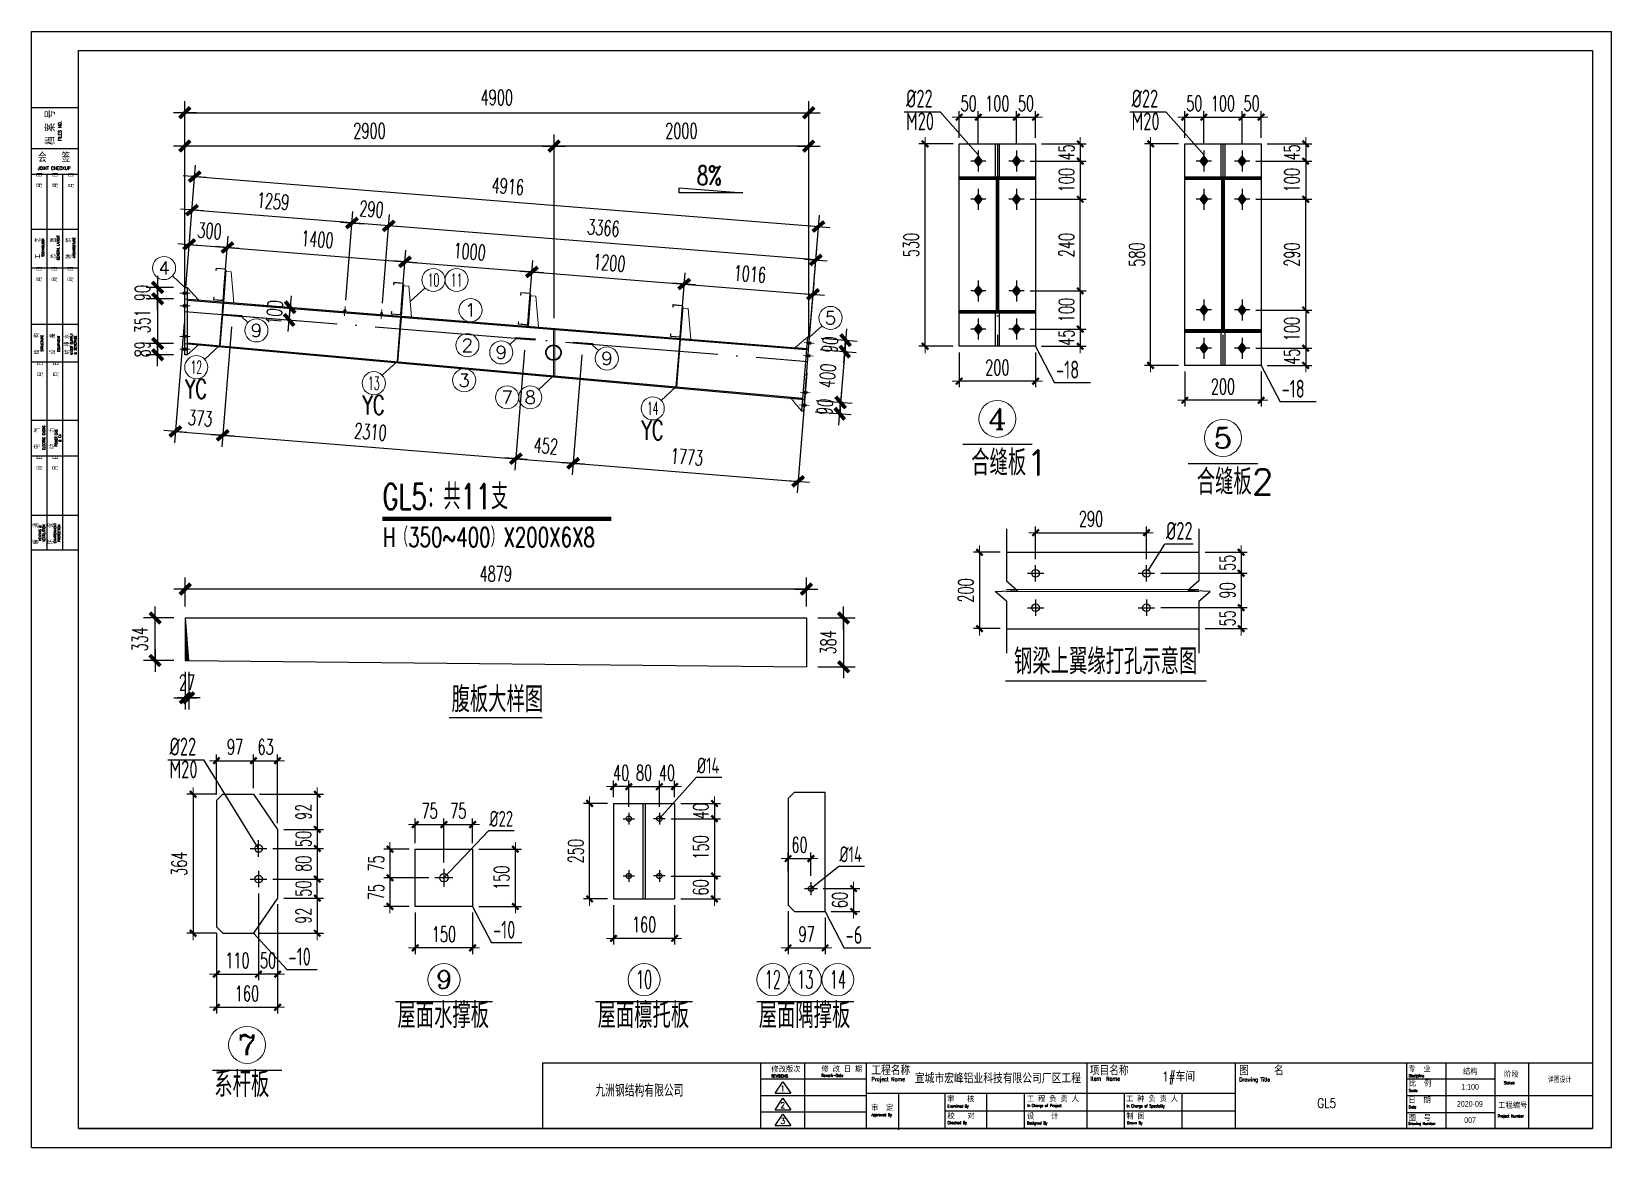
# Model space of a CAD drawing. Header units: inches. Extents: x 129725932 to 129894734, y 55771230 to 55809283.
# Drawn here: x 129839924 to 129852334, y 55800518 to 55809283 of the extents above; entities that cross this region are included whole.
import ezdxf
from ezdxf.enums import TextEntityAlignment as Align

# ---------------------------------------------------------------- set-up
doc = ezdxf.new("R2010")
doc.units = ezdxf.units.IN
doc.header["$MEASUREMENT"] = 0
doc.linetypes.add('ACAD_ISO04W100', pattern=[30, 24, -3, 0, -3])
doc.linetypes.add('CENTER', pattern=[50.8, 31.75, -6.35, 6.35, -6.35])
for name, color, linetype in [('10', 7, 'Continuous'), ('8', 4, 'Continuous'), ('TEXT', 7, 'Continuous'), ('TK', 140, 'Continuous'), ('尺寸标注', 8, 'Continuous'), ('文字', 4, 'Continuous'), ('细线', 37, 'Continuous'), ('轴线', 1, 'ACAD_ISO04W100'), ('钢柱', 6, 'Continuous'), ('钢梁', 3, 'Continuous')]:
    doc.layers.add(name, color=color, linetype=linetype)
for name, color, linetype, lineweight in [('Bolt', 252, 'Continuous', 9), ('标注', 8, 'Continuous', 9), ('灰线', 253, 'Continuous', 5), ('轴线层', 1, 'CENTER', 15), ('钢架', 7, 'Continuous', 25), ('黄线', 2, 'Continuous', 13)]:
    doc.layers.add(name, color=color, linetype=linetype, lineweight=lineweight)
doc.styles.add('ARIAL', font='swisscl.ttf', dxfattribs={"width": 0.7})
doc.styles.add('COMPLEX', font='COMPLEX')
doc.styles.add('DIM_FONT', font='romans.shx', dxfattribs={"width": 0.618, "bigfont": '1hztxt.shx'})
doc.styles.add('HZ1', font='romand.shx', dxfattribs={"width": 0.7, "height": 300, "bigfont": 'hzxy.shx'})
doc.styles.add('HZXY', font='romand.shx', dxfattribs={"bigfont": 'hzxy.shx'})
doc.styles.add('ROMANC', font='romanc.shx', dxfattribs={"width": 0.8, "bigfont": 'hztxt.shx'})
doc.styles.add('ROMAND', font='ROMAND.shx', dxfattribs={"width": 0.85})
doc.styles.get("Standard").update_dxf_attribs({"font": 'txt', "bigfont": 'gbcbig.shx'})
doc.styles.add('TSSD_Rein', font='tssdeng.shx', dxfattribs={"width": 0.7, "bigfont": 'atssdchn.shx'})
doc.dimstyles.new('WGH(1)', dxfattribs={"dimscale": 1.2, "dimtxt": 100, "dimasz": 0.5, "dimexe": 75, "dimexo": 75, "dimgap": 50, "dimtad": 1, "dimdec": 0, "dimzin": 0, "dimdsep": 46, "dimtxsty": 'DIM_FONT', "dimblk1": '_DIMX', "dimblk2": '_DIMX', "dimsah": 1, "dimcen": 0.09, "dimclrd": 3, "dimclre": 3, "dimclrt": 7, "dimadec": 0, "dimazin": 0, "dimtfac": 1, "dimtdec": 0, "dimtix": 1, "dimtmove": 2, "dimatfit": 3, "dimldrblk": '_DIMX', "dimfxl": 0, "dimtolj": 1, "dimtzin": 0, "dimarcsym": 0})
doc.dimstyles.new('WGH(3)', dxfattribs={"dimscale": 1.2, "dimtxt": 100, "dimasz": 0.3, "dimexe": 40, "dimexo": 40, "dimgap": 40, "dimtad": 1, "dimdec": 0, "dimlfac": 0.333333, "dimzin": 0, "dimdsep": 46, "dimtxsty": 'DIM_FONT', "dimblk1": '_DIMX', "dimblk2": '_DIMX', "dimsah": 1, "dimcen": 0.09, "dimclrd": 3, "dimclre": 3, "dimclrt": 7, "dimadec": 0, "dimazin": 0, "dimtfac": 1, "dimtdec": 0, "dimtix": 1, "dimtmove": 2, "dimatfit": 3, "dimldrblk": '_DIMX', "dimfxl": 0, "dimtolj": 1, "dimtzin": 0, "dimarcsym": 0})

msp = doc.modelspace()

# ---------------------------------------------------------------- texts
at = {"layer": 'TEXT', "style": 'TSSD_Rein', "width": 0.7}
for s, height, p in [('%%C22', 140.62, (129846792.6, 55808686.5)), ('%%C22', 140.62, (129848564.5, 55808686.5)), ('M20', 140.62, (129846792.6, 55808507.5)), ('M20', 140.62, (129848564.5, 55808507.5)), ('-18', 140.62, (129847971.2, 55806557.4)), ('-18', 140.62, (129849743, 55806407.4)), ('%%C22', 140.62, (129848834.5, 55805290.8)), ('%%C22', 140.62, (129841007.3, 55803596.1)), ('M20', 140.62, (129841007.3, 55803416.8)), ('%%C14', 125, (129845150.3, 55803455.2)), ('%%C22', 125, (129843519.7, 55803037)), ('%%C14', 125, (129846269.6, 55802758)), ('-10', 140.62, (129843548.7, 55802157.5)), ('-6', 140.62, (129846317.9, 55802117.3)), ('-10', 140.62, (129841942.2, 55801946.2))]:
    msp.add_text(s, height=height, dxfattribs=at).set_placement(p)
at = {"layer": '文字', "lineweight": -3, "ltscale": 1.5, "style": 'DIM_FONT', "width": 0.7}
for p in [(129841127.8, 55806401.3), (129842522.2, 55806275.4), (129844713.4, 55806077.5)]:
    msp.add_text('YC', height=150, dxfattribs=at).set_placement(p)
at = {"layer": '细线', "color": 4, "lineweight": -3, "style": 'DIM_FONT', "width": 0.7}
for s, height, p in [('8%%%', 150, (129845149.3, 55808078.5)), ('GL5：共11支', 200, (129842679.5, 55805530.4)), ('H（350~400）X200X6X8', 150, (129842682.6, 55805237))]:
    msp.add_text(s, height=height, dxfattribs=at).set_placement(p)
at = {"layer": '轴线层', "color": 4, "linetype": 'ByBlock', "char_height": 200, "attachment_point": 1}
for s, insert, width in [('合缝板1', (129847304.6, 55805996.3), 731.85), ('合缝板2', (129849076.4, 55805846.3), 731.85), ('钢梁上翼缘打孔示意图', (129847640.9, 55804435.1), 1438.4), ('腹板大样图', (129843222.5, 55804136.8), 1273.533), ('屋面水撑板', (129842797.3, 55801655.3), 1299.603), ('屋面檩托板', (129844369.6, 55801655.3), 1299.603), ('屋面隅撑板', (129845635.6, 55801655.3), 1299.603), ('系杆板', (129841359.3, 55801113.7), 1299.603)]:
    msp.add_mtext(s, dxfattribs=dict(at, insert=insert, width=width))

# ---------------------------------------------------------------- blocks, each defined once
blk = doc.blocks.new('TK')
at = {"layer": 'TK', "lineweight": -3}
for p, q in [((6334426, 2858637), (6334426, 2870307)), ((6334426, 2858637), (6334426, 2870307)), ((6334426, 2870307), (6350948, 2870307)), ((6334426, 2870307), (6350948, 2870307)), ((6334426, 2870307), (6350948, 2870307)), ((6334426, 2870307), (6350948, 2870307)), ((6350948, 2858637), (6350948, 2870307)), ((6350948, 2858637), (6350948, 2870307)), ((6334917, 2858833), (6334917, 2870110)), ((6334917, 2858833), (6334917, 2870110)), ((6334917, 2870110), (6350752, 2870110)), ((6334917, 2870110), (6350752, 2870110)), ((6350752, 2870110), (6350752, 2858833)), ((6350752, 2870110), (6350752, 2858833)), ((6334426, 2869513), (6334917, 2869513)), ((6334917, 2869081), (6334426, 2869081)), ((6334917, 2868813), (6334426, 2868813)), ((6334589, 2864884), (6334589, 2868813)), ((6334753, 2864884), (6334753, 2868813)), ((6334917, 2868236), (6334426, 2868236)), ((6334917, 2867831), (6334426, 2867831)), ((6334917, 2867242), (6334426, 2867242)), ((6334917, 2866848), (6334426, 2866848)), ((6334917, 2866238), (6334426, 2866238)), ((6334917, 2865866), (6334426, 2865866)), ((6334917, 2865244), (6334426, 2865244)), ((6334917, 2864884), (6334426, 2864884)), ((6339770, 2859521), (6339770, 2858833)), ((6339770, 2859521), (6350752, 2859521)), ((6339770, 2859521), (6339770, 2858833)), ((6339770, 2859521), (6350752, 2859521)), ((6342049, 2859521), (6342049, 2858833)), ((6342049, 2859521), (6342049, 2858833)), ((6342508, 2859521), (6342508, 2858833)), ((6343153, 2859521), (6343153, 2858833)), ((6343153, 2859521), (6343153, 2858833)), ((6345461, 2859521), (6345461, 2858833)), ((6345461, 2859521), (6345461, 2858833)), ((6347014, 2859521), (6347014, 2858833)), ((6347014, 2859521), (6347014, 2858833)), ((6347014, 2859521), (6347014, 2858833)), ((6347014, 2859521), (6347014, 2858833)), ((6348804, 2859521), (6348804, 2858833)), ((6349217, 2859521), (6349217, 2858833)), ((6349729, 2859521), (6349729, 2858833)), ((6350082, 2859521), (6350082, 2858833)), ((6343153, 2859349), (6342049, 2859349)), ((6342201, 2859204), (6342284, 2859324)), ((6342284, 2859324), (6342368, 2859204)), ((6349729, 2859351), (6348804, 2859351)), ((6343153, 2859177), (6342049, 2859177)), ((6342201, 2859204), (6342368, 2859204)), ((6342201, 2859031), (6342284, 2859150)), ((6342284, 2859150), (6342368, 2859031)), ((6343153, 2859204), (6347014, 2859204)), ((6343153, 2859204), (6347014, 2859204)), ((6343491, 2859204), (6343491, 2858833)), ((6343491, 2859191), (6343491, 2858820)), ((6343977, 2859204), (6343977, 2858833)), ((6343977, 2859204), (6343977, 2858833)), ((6344413, 2859204), (6344413, 2858833)), ((6344806, 2859204), (6344806, 2858833)), ((6344806, 2859204), (6344806, 2858833)), ((6345854, 2859204), (6345854, 2858833)), ((6345854, 2859204), (6345854, 2858833)), ((6346456, 2859204), (6346456, 2858833)), ((6350752, 2859177), (6348804, 2859177)), ((6343153, 2859005), (6342049, 2859005)), ((6342201, 2859031), (6342368, 2859031)), ((6342201, 2858865), (6342284, 2858984)), ((6342284, 2858984), (6342368, 2858865)), ((6343977, 2859019), (6347014, 2859019)), ((6343977, 2859019), (6347014, 2859019)), ((6349729, 2858998), (6348804, 2858998)), ((6350752, 2858833), (6334917, 2858833)), ((6334917, 2858833), (6350752, 2858833)), ((6334917, 2858833), (6350752, 2858833)), ((6350752, 2858833), (6334917, 2858833)), ((6342201, 2858865), (6342368, 2858865)), ((6334426, 2858637), (6350948, 2858637)), ((6334426, 2858637), (6350948, 2858637))]:
    blk.add_line(p, q, dxfattribs=at)
at = {"layer": 'TK', "lineweight": -3, "text_generation_flag": 6}
for s, height, rotation, style, width, p in [('档 案 号', 87, 270, 'HZ1', 0.8, (6334668, 2869122)), ('REVISIONS', 29.5, 180, 'ROMANC', 0.75, (6342162, 2859369)), ('Rework-Date', 29.47, 180, 'ROMANC', 0.75, (6342686, 2859375)), ('Project Name', 43.22, 180, 'ROMANC', 0.75, (6343210, 2859329)), ('Project Name', 43.22, 180, 'ROMANC', 0.75, (6343210, 2859329)), ('Item  Name', 43.2, 180, 'ROMANC', 0.75, (6345502, 2859334)), ('Item  Name', 43.2, 180, 'ROMANC', 0.75, (6345502, 2859334)), ('Drawing Title', 43.22, 180, 'ROMANC', 0.75, (6347056, 2859325)), ('Drawing Title', 43.22, 180, 'ROMANC', 0.75, (6347056, 2859325)), ('Discipline', 29.5, 180, 'ROMANC', 0.75, (6348830, 2859371)), ('Status', 29.5, 180, 'ROMANC', 0.75, (6349825, 2859298)), ('In Charge of Project', 29.47, 180, 'ROMANC', 0.75, (6344839, 2859060)), ('In Charge of Project', 29.47, 180, 'ROMANC', 0.75, (6344839, 2859060)), ('Scale', 29.5, 180, 'ROMANC', 0.75, (6348829, 2859217)), ('Approved By', 29.47, 180, 'ROMANC', 0.75, (6343209, 2858963)), ('Approved By', 29.47, 180, 'ROMANC', 0.75, (6343209, 2858963)), ('Examined By', 29.47, 180, 'ROMANC', 0.75, (6344004, 2859054)), ('Examined By', 29.47, 180, 'ROMANC', 0.75, (6344004, 2859054)), ('In Charge of Speciality', 29.47, 180, 'ROMANC', 0.75, (6345879, 2859055)), ('In Charge of Speciality', 29.47, 180, 'ROMANC', 0.75, (6345879, 2859055)), ('Date', 29.5, 180, 'ROMANC', 0.75, (6348830, 2859044)), ('Project Number', 29.47, 180, 'ROMANC', 0.75, (6349759, 2858951)), ('Checked By', 29.5, 180, 'ROMANC', 0.75, (6344005, 2858881)), ('Checked By', 29.5, 180, 'ROMANC', 0.75, (6344005, 2858881)), ('Designed By', 29.47, 180, 'ROMANC', 0.75, (6344837, 2858877)), ('Designed By', 29.47, 180, 'ROMANC', 0.75, (6344837, 2858877)), ('Drawn By', 29.5, 180, 'ROMANC', 0.75, (6345882, 2858879)), ('Drawn By', 29.5, 180, 'ROMANC', 0.75, (6345882, 2858879)), ('Drawing Number', 29.47, 180, 'ROMANC', 0.75, (6348824, 2858872))]:
    blk.add_text(s, height=height, rotation=rotation, dxfattribs=dict(at, style=style, width=width)).set_placement(p)
for s, height, rotation, style, width, p in [('FILES NO.', 32.6, 270, 'ROMANC', 1, (6334737, 2869267)), ('会   签', 87, 180, 'HZ1', 0.8, (6334661, 2868943)), ('JOINT CHECKUP', 32.64, 180, 'ROMANC', 1, (6334662, 2868862)), ('  月  日', 49.1, 270, 'HZ1', 0.8, (6334534, 2868724)), ('  月  日', 49.1, 270, 'HZ1', 0.8, (6334700, 2868724)), ('  月  日', 49.1, 270, 'HZ1', 0.8, (6334865, 2868723)), ('工    艺', 49.1, 270, 'HZ1', 0.8, (6334517, 2868042)), ('TECHNOLOGY', 25.5, 270, 'ROMAND', 0.8, (6334558, 2868047)), ('总    图', 49.1, 270, 'HZ1', 0.8, (6334678, 2868042)), ('GENERAL LAYOUT', 25.54, 270, 'ROMAND', 0.8, (6334717, 2868047)), ('建    筑', 49.1, 270, 'HZ1', 0.8, (6334842, 2868040)), ('ARCHITECTURE', 25.54, 270, 'ROMAND', 0.8, (6334882, 2868045)), ('  月  日', 49.1, 270, 'HZ1', 0.8, (6334533, 2867741)), ('  月  日', 49.1, 270, 'HZ1', 0.8, (6334693, 2867741)), ('  月  日', 49.1, 270, 'HZ1', 0.8, (6334861, 2867741)), ('结    构', 49.1, 270, 'HZ1', 0.8, (6334507, 2867042)), ('STRUCTURE', 25.5, 270, 'ROMAND', 0.8, (6334547, 2867047)), ('设    备', 49.1, 270, 'HZ1', 0.8, (6334673, 2867041)), ('EQUIPMENT', 25.5, 270, 'ROMAND', 0.8, (6334722, 2867041)), ('给 排 水', 49.1, 270, 'HZ1', 0.8, (6334823, 2867037)), ('WATER SUPPLY', 25.54, 270, 'ROMAND', 0.8, (6334858, 2867038)), ('& SEWERAGE', 25.5, 270, 'ROMAND', 0.8, (6334896, 2867028)), ('  月  日', 49.1, 270, 'HZ1', 0.8, (6334544, 2866750)), ('  月  日', 49.1, 270, 'HZ1', 0.8, (6334709, 2866750)), ('电    气', 49.1, 270, 'HZ1', 0.8, (6334508, 2866053)), ('ELECTRIC ENGRG', 25.54, 270, 'ROMAND', 0.8, (6334566, 2866058)), ('动    力', 49.1, 270, 'HZ1', 0.8, (6334664, 2866051)), ('POWER GAS', 25.5, 270, 'ROMAND', 0.8, (6334696, 2866056)), ('& CA', 26.1, 270, 'ROMAND', 0.8, (6334734, 2866056)), ('  月  日', 49.1, 270, 'HZ1', 0.8, (6334537, 2865769)), ('  月  日', 49.1, 270, 'HZ1', 0.8, (6334703, 2865769)), ('暖    通', 49.1, 270, 'HZ1', 0.8, (6334497, 2865056)), ('HEATING &', 25.5, 270, 'ROMAND', 0.8, (6334526, 2865061)), ('VENTILATION', 25.54, 270, 'ROMAND', 0.8, (6334567, 2865061)), ('环    保', 49.1, 270, 'HZ1', 0.8, (6334653, 2865056)), ('ENVIRONMENT', 25.54, 270, 'ROMAND', 0.8, (6334683, 2865061)), ('PROTECTION', 25.5, 270, 'ROMAND', 0.8, (6334726, 2865061))]:
    blk.add_text(s, height=height, rotation=rotation, dxfattribs=dict(at, style=style, width=width)).set_placement(p, align=Align.CENTER)
at = {"layer": 'TK', "lineweight": -3, "style": 'HZXY', "width": 1}
for s, height, p in [('修改版次', 58.9, (6342162, 2859422)), ('修 改 日 期', 58.9, (6342687, 2859424)), ('工程名称', 88.4, (6343208, 2859394)), ('工程名称', 88.4, (6343208, 2859394)), ('项目名称', 88.4, (6345493, 2859392)), ('项目名称', 88.4, (6345493, 2859392)), ('图    名', 88.4, (6347055, 2859393)), ('图    名', 88.4, (6347055, 2859393)), ('专  业', 58.9, (6348825, 2859425)), ('阶段', 58.9, (6349825, 2859369)), ('比  例', 58.9, (6348830, 2859273)), ('审  定 ', 58.9, (6343206, 2859019)), ('审  定 ', 58.9, (6343206, 2859019)), ('审   核', 58.9, (6344001, 2859110)), ('审   核', 58.9, (6344001, 2859110)), ('工 程 负 责 人', 58.9, (6344835, 2859112)), ('工 程 负 责 人', 58.9, (6344835, 2859112)), ('工 种 负 责 人', 58.9, (6345872, 2859113)), ('工 种 负 责 人', 58.9, (6345872, 2859113)), ('日  期', 58.9, (6348825, 2859099)), ('工程编号', 58.9, (6349764, 2859045)), ('校   对', 58.9, (6344004, 2858933)), ('校   对', 58.9, (6344004, 2858933)), ('设    计 ', 58.9, (6344836, 2858930)), ('设    计 ', 58.9, (6344836, 2858930)), ('制 图', 58.9, (6345874, 2858930)), ('制 图', 58.9, (6345874, 2858930)), ('图  号', 58.9, (6348827, 2858914))]:
    blk.add_text(s, height=height, dxfattribs=at).set_placement(p)
at = {"layer": 'TK', "width": 1}
blk.add_text('九洲钢结构有限公司', height=127.7, dxfattribs=at).set_placement((6340323, 2859167))
at = {"layer": 'TK', "lineweight": -3}
for tag, height, style, width, p in [('PROJECT-NAME', 98.2, 'HZXY', 0.8, (6344532, 2859366)), ('ITEM-NAME', 98.2, 'HZXY', 0.8, (6346423, 2859370)), ('DISCIPLINE', 58.9, 'HZXY', 1, (6349473, 2859435)), ('版本号', 58.9, 'HZXY', 1, (6342282, 2859252)), ('REWORK-DATE', 58.9, 'ARIAL', 1, (6342814, 2859259)), ('DRAWING-TITLE', 98.2, 'HZXY', 0.8, (6347970, 2859230)), ('SCALE', 58.9, 'ARIAL', 1, (6349470, 2859271)), ('STATUS', 58.9, 'HZXY', 0.8, (6350407, 2859351)), ('版本号', 58.9, 'HZXY', 1, (6342282, 2859078)), ('REWORK-DATE', 58.9, 'ARIAL', 1, (6342814, 2859087)), ('DRAWING-TITLE', 98.2, 'HZXY', 0.8, (6347971, 2859099)), ('DATE', 58.9, 'ARIAL', 1, (6349468, 2859092)), ('版本号', 58.9, 'HZXY', 1, (6342282, 2858912)), ('REWORK-DATE', 58.9, 'ARIAL', 1, (6342814, 2858915)), ('DRAWING-TITLE', 98.2, 'HZXY', 0.8, (6347972, 2858962)), ('DRAWING-NUMBER', 58.9, 'ARIAL', 1, (6349471, 2858922)), ('PROJECT-NUMBER', 58.9, 'ARIAL', 0.9, (6350396, 2859013))]:
    blk.add_attdef(tag, text='', height=height, dxfattribs=dict(at, style=style, width=width)).set_placement(p, align=Align.MIDDLE)
blk = doc.blocks.new('CC250')
at = {"layer": '黄线'}
for p, q in [((128542848, 56084036), (128542864, 56084279)), ((128542864, 56084279), (128542904, 56084283)), ((128542927, 56084044), (128542903, 56084293)), ((128542903, 56084293), (128542909, 56084293)), ((128542907, 56084253), (128542915, 56084254)), ((128542908, 56084303), (128542982, 56084311)), ((128542908, 56084303), (128542932, 56084054)), ((128542933, 56084045), (128542909, 56084293)), ((128542910, 56084301), (128542980, 56084308)), ((128542910, 56084301), (128542934, 56084057)), ((128542980, 56084308), (128542982, 56084291)), ((128542982, 56084311), (128542984, 56084291)), ((128542982, 56084291), (128542984, 56084291)), ((128542933, 56084045), (128542848, 56084036)), ((128542921, 56084104), (128542930, 56084104)), ((128542932, 56084054), (128543007, 56084062)), ((128542934, 56084057), (128543005, 56084064)), ((128543005, 56084064), (128543003, 56084082)), ((128543003, 56084082), (128543005, 56084082)), ((128543007, 56084062), (128543005, 56084082))]:
    blk.add_line(p, q, dxfattribs=at)
at = {"layer": '黄线', "const_width": 14}
for points in [[(128542907, 56084253), (128542915, 56084254)], [(128542921, 56084104), (128542930, 56084104)]]:
    blk.add_lwpolyline(points, dxfattribs=at)
blk = doc.blocks.new('轴线标号')
at = {"lineweight": 13}
blk.add_circle((0, 0), 0.5, dxfattribs=at)
at = {"layer": '钢架', "lineweight": 13, "style": 'COMPLEX', "width": 1.041667}
blk.add_attdef('A', text='', height=0.56, dxfattribs=at).set_placement((-0.25, -0.28), (0.25, -0.28), align=Align.FIT)
blk = doc.blocks.new('_DIMX')
blk.add_line((-150, 0), (150, 0))
at = {"const_width": 50}
blk.add_lwpolyline([(-70, -70), (70, 70)], dxfattribs=at)
blk = doc.blocks.new('*D576')
at = {"layer": 'Defpoints', "color": 0}
for p in [(129841131, 55804904), (129841131, 55804677), (129846010, 55804677)]:
    blk.add_point(p, dxfattribs=at)
at = {"layer": '尺寸标注', "color": 3, "lineweight": -2}
for p, q in [((129841131, 55804767), (129841131, 55804994)), ((129846009, 55804904), (129841131, 55804904)), ((129846010, 55804767), (129846010, 55804994))]:
    blk.add_line(p, q, dxfattribs=at)
at = {"layer": '尺寸标注', "color": 3, "lineweight": -2, "xscale": 0.5999999999999995, "yscale": 0.5999999999999995, "zscale": 0.5999999999999995, "rotation": 180}
blk.add_blockref('_DIMX', (129841131, 55804904), dxfattribs=at)
at = {"layer": '尺寸标注', "color": 3, "lineweight": -2, "xscale": 0.5999999999999995, "yscale": 0.5999999999999995, "zscale": 0.5999999999999995}
blk.add_blockref('_DIMX', (129846010, 55804904), dxfattribs=at)
at = {"layer": '尺寸标注', "color": 7, "insert": (129843570, 55805024), "char_height": 120, "attachment_point": 5, "style": 'DIM_FONT'}
blk.add_mtext('\\A1;4879', dxfattribs=at)
blk = doc.blocks.new('*D577')
at = {"layer": 'Defpoints', "color": 0}
for p in [(129840894, 55804677), (129841131, 55804677), (129841131, 55804343)]:
    blk.add_point(p, dxfattribs=at)
at = {"layer": '尺寸标注', "color": 3, "lineweight": -2}
for p, q in [((129841041, 55804677), (129840804, 55804677)), ((129840894, 55804344), (129840894, 55804676)), ((129841041, 55804343), (129840804, 55804343))]:
    blk.add_line(p, q, dxfattribs=at)
at = {"layer": '尺寸标注', "color": 3, "lineweight": -2, "xscale": 0.5999999999999995, "yscale": 0.5999999999999995, "zscale": 0.5999999999999995}
for p, rotation in [((129840894, 55804677), 90), ((129840894, 55804343), 270)]:
    blk.add_blockref('_DIMX', p, dxfattribs=dict(at, rotation=rotation))
at = {"layer": '尺寸标注', "color": 7, "insert": (129840774, 55804510), "char_height": 120, "attachment_point": 5, "rotation": 90, "style": 'DIM_FONT'}
blk.add_mtext('\\A1;334', dxfattribs=at)
blk = doc.blocks.new('*D578')
at = {"layer": 'Defpoints', "color": 0}
for p in [(129841131, 55804343), (129841158, 55804343), (129841158, 55804049)]:
    blk.add_point(p, dxfattribs=at)
at = {"layer": '尺寸标注', "color": 3, "lineweight": -2}
for p, q in [((129841131, 55804253), (129841131, 55803959)), ((129841158, 55804253), (129841158, 55803959)), ((129841130, 55804049), (129841130, 55804049)), ((129841131, 55804049), (129841158, 55804049)), ((129841158, 55804049), (129841159, 55804049))]:
    blk.add_line(p, q, dxfattribs=at)
at = {"layer": '尺寸标注', "color": 3, "lineweight": -2, "xscale": 0.5999999999999995, "yscale": 0.5999999999999995, "zscale": 0.5999999999999995}
blk.add_blockref('_DIMX', (129841131, 55804049), dxfattribs=at)
at = {"layer": '尺寸标注', "color": 3, "lineweight": -2, "xscale": 0.5999999999999995, "yscale": 0.5999999999999995, "zscale": 0.5999999999999995, "rotation": 180}
blk.add_blockref('_DIMX', (129841158, 55804049), dxfattribs=at)
at = {"layer": '尺寸标注', "color": 7, "insert": (129841144, 55804169), "char_height": 120, "attachment_point": 5, "style": 'DIM_FONT'}
blk.add_mtext('\\A1;27', dxfattribs=at)
blk = doc.blocks.new('*D579')
at = {"layer": 'Defpoints', "color": 0}
for p in [(129846010, 55804677), (129846010, 55804293), (129846302, 55804293)]:
    blk.add_point(p, dxfattribs=at)
at = {"layer": '尺寸标注', "color": 3, "lineweight": -2}
for p, q in [((129846100, 55804677), (129846392, 55804677)), ((129846302, 55804676), (129846302, 55804294)), ((129846100, 55804293), (129846392, 55804293))]:
    blk.add_line(p, q, dxfattribs=at)
at = {"layer": '尺寸标注', "color": 3, "lineweight": -2, "xscale": 0.5999999999999995, "yscale": 0.5999999999999995, "zscale": 0.5999999999999995}
for p, rotation in [((129846302, 55804677), 90), ((129846302, 55804293), 270)]:
    blk.add_blockref('_DIMX', p, dxfattribs=dict(at, rotation=rotation))
at = {"layer": '尺寸标注', "color": 7, "insert": (129846182, 55804485), "char_height": 120, "attachment_point": 5, "rotation": 90, "style": 'DIM_FONT'}
blk.add_mtext('\\A1;384', dxfattribs=at)
blk = doc.blocks.new('*D580')
at = {"layer": 'Defpoints', "color": 0}
for p in [(129841128, 55807274), (129840914, 55807184), (129841128, 55807184)]:
    blk.add_point(p, dxfattribs=at)
at = {"layer": '尺寸标注', "color": 3, "lineweight": -2}
for p, q in [((129841038, 55807274), (129840824, 55807274)), ((129840914, 55807274), (129840914, 55807275)), ((129840914, 55807274), (129840914, 55807184)), ((129841038, 55807184), (129840824, 55807184)), ((129840914, 55807183), (129840914, 55807183))]:
    blk.add_line(p, q, dxfattribs=at)
at = {"layer": '尺寸标注', "color": 3, "lineweight": -2, "xscale": 0.5999999999999995, "yscale": 0.5999999999999995, "zscale": 0.5999999999999995}
for p, rotation in [((129840914, 55807274), 270), ((129840914, 55807184), 90)]:
    blk.add_blockref('_DIMX', p, dxfattribs=dict(at, rotation=rotation))
at = {"layer": '尺寸标注', "color": 7, "insert": (129840794, 55807229), "char_height": 120, "attachment_point": 5, "rotation": 90, "style": 'DIM_FONT'}
blk.add_mtext('\\A1;90', dxfattribs=at)
blk = doc.blocks.new('*D581')
at = {"layer": 'Defpoints', "color": 0}
for p in [(129841128, 55807184), (129840914, 55806833), (129841128, 55806833)]:
    blk.add_point(p, dxfattribs=at)
at = {"layer": '尺寸标注', "color": 3, "lineweight": -2}
for p, q in [((129841038, 55807184), (129840824, 55807184)), ((129840914, 55807183), (129840914, 55806833)), ((129841038, 55806833), (129840824, 55806833))]:
    blk.add_line(p, q, dxfattribs=at)
at = {"layer": '尺寸标注', "color": 3, "lineweight": -2, "xscale": 0.5999999999999995, "yscale": 0.5999999999999995, "zscale": 0.5999999999999995}
for p, rotation in [((129840914, 55807184), 90), ((129840914, 55806833), 270)]:
    blk.add_blockref('_DIMX', p, dxfattribs=dict(at, rotation=rotation))
at = {"layer": '尺寸标注', "color": 7, "insert": (129840794, 55807008), "char_height": 120, "attachment_point": 5, "rotation": 90, "style": 'DIM_FONT'}
blk.add_mtext('\\A1;351', dxfattribs=at)
blk = doc.blocks.new('*D582')
at = {"layer": 'Defpoints', "color": 0}
for p in [(129841128, 55806833), (129840914, 55806744), (129841128, 55806744)]:
    blk.add_point(p, dxfattribs=at)
at = {"layer": '尺寸标注', "color": 3, "lineweight": -2}
for p, q in [((129841038, 55806833), (129840824, 55806833)), ((129840914, 55806833), (129840914, 55806834)), ((129840914, 55806833), (129840914, 55806744)), ((129841038, 55806744), (129840824, 55806744)), ((129840914, 55806743), (129840914, 55806743))]:
    blk.add_line(p, q, dxfattribs=at)
at = {"layer": '尺寸标注', "color": 3, "lineweight": -2, "xscale": 0.5999999999999995, "yscale": 0.5999999999999995, "zscale": 0.5999999999999995}
for p, rotation in [((129840914, 55806833), 270), ((129840914, 55806744), 90)]:
    blk.add_blockref('_DIMX', p, dxfattribs=dict(at, rotation=rotation))
at = {"layer": '尺寸标注', "color": 7, "insert": (129840794, 55806788), "char_height": 120, "attachment_point": 5, "rotation": 90, "style": 'DIM_FONT'}
blk.add_mtext('\\A1;89', dxfattribs=at)
blk = doc.blocks.new('*D583')
at = {"layer": 'Defpoints', "color": 0}
for p in [(129846035, 55806882), (129846028, 55806792), (129846311, 55806769)]:
    blk.add_point(p, dxfattribs=at)
at = {"layer": '尺寸标注', "color": 3, "lineweight": -2}
for p, q in [((129846125, 55806874), (129846408, 55806852)), ((129846118, 55806785), (129846401, 55806762)), ((129846318, 55806859), (129846311, 55806769)), ((129846311, 55806769), (129846311, 55806768)), ((129846318, 55806859), (129846318, 55806860))]:
    blk.add_line(p, q, dxfattribs=at)
at = {"layer": '尺寸标注', "color": 3, "lineweight": -2, "xscale": 0.5999999999999995, "yscale": 0.5999999999999995, "zscale": 0.5999999999999995}
for p, rotation in [((129846318, 55806859), 265.4260787612809), ((129846311, 55806769), 85.42607876128093)]:
    blk.add_blockref('_DIMX', p, dxfattribs=dict(at, rotation=rotation))
at = {"layer": '尺寸标注', "color": 7, "insert": (129846195, 55806824), "char_height": 120, "attachment_point": 5, "rotation": 85.4261, "style": 'DIM_FONT'}
blk.add_mtext('\\A1;90', dxfattribs=at)
blk = doc.blocks.new('*D584')
at = {"layer": 'Defpoints', "color": 0}
for p in [(129846028, 55806792), (129845996, 55806393), (129846279, 55806370)]:
    blk.add_point(p, dxfattribs=at)
at = {"layer": '尺寸标注', "color": 3, "lineweight": -2}
for p, q in [((129846118, 55806785), (129846401, 55806762)), ((129846311, 55806769), (129846279, 55806371)), ((129846086, 55806386), (129846369, 55806363))]:
    blk.add_line(p, q, dxfattribs=at)
at = {"layer": '尺寸标注', "color": 3, "lineweight": -2, "xscale": 0.5999999999999995, "yscale": 0.5999999999999995, "zscale": 0.5999999999999995}
for p, rotation in [((129846311, 55806769), 85.42607876130342), ((129846279, 55806370), 265.4260787613034)]:
    blk.add_blockref('_DIMX', p, dxfattribs=dict(at, rotation=rotation))
at = {"layer": '尺寸标注', "color": 7, "insert": (129846176, 55806579), "char_height": 120, "attachment_point": 5, "rotation": 85.4261, "style": 'DIM_FONT'}
blk.add_mtext('\\A1;400', dxfattribs=at)
blk = doc.blocks.new('*D585')
at = {"layer": 'Defpoints', "color": 0}
for p in [(129845996, 55806393), (129845989, 55806303), (129846272, 55806281)]:
    blk.add_point(p, dxfattribs=at)
at = {"layer": '尺寸标注', "color": 3, "lineweight": -2}
for p, q in [((129846086, 55806386), (129846369, 55806363)), ((129846079, 55806296), (129846362, 55806274)), ((129846279, 55806370), (129846272, 55806281)), ((129846272, 55806280), (129846272, 55806280)), ((129846279, 55806371), (129846279, 55806372))]:
    blk.add_line(p, q, dxfattribs=at)
at = {"layer": '尺寸标注', "color": 3, "lineweight": -2, "xscale": 0.5999999999999995, "yscale": 0.5999999999999995, "zscale": 0.5999999999999995}
for p, rotation in [((129846279, 55806370), 265.4260787613034), ((129846272, 55806281), 85.42607876130342)]:
    blk.add_blockref('_DIMX', p, dxfattribs=dict(at, rotation=rotation))
at = {"layer": '尺寸标注', "color": 7, "insert": (129846156, 55806335), "char_height": 120, "attachment_point": 5, "rotation": 85.4261, "style": 'DIM_FONT'}
blk.add_mtext('\\A1;90', dxfattribs=at)
blk = doc.blocks.new('*D586')
at = {"layer": 'Defpoints', "color": 0}
for p in [(129841462, 55807587), (129841128, 55807184), (129841427, 55807160)]:
    blk.add_point(p, dxfattribs=at)
at = {"layer": '尺寸标注', "color": 3, "lineweight": -2}
for p, q in [((129841135, 55807274), (129841170, 55807700)), ((129841435, 55807250), (129841469, 55807677)), ((129841162, 55807611), (129841161, 55807611)), ((129841162, 55807611), (129841462, 55807587)), ((129841462, 55807587), (129841463, 55807587))]:
    blk.add_line(p, q, dxfattribs=at)
at = {"layer": '尺寸标注', "color": 3, "lineweight": -2, "xscale": 0.5999999999999995, "yscale": 0.5999999999999995, "zscale": 0.5999999999999995}
for p, rotation in [((129841162, 55807611), 355.4260776424089), ((129841462, 55807587), 175.4260776424089)]:
    blk.add_blockref('_DIMX', p, dxfattribs=dict(at, rotation=rotation))
at = {"layer": '尺寸标注', "color": 7, "insert": (129841322, 55807718), "char_height": 120, "attachment_point": 5, "rotation": 355.4261, "style": 'DIM_FONT'}
blk.add_mtext('\\A1;300', dxfattribs=at)
blk = doc.blocks.new('*D587')
at = {"layer": 'Defpoints', "color": 0}
for p in [(129842857, 55807475), (129841427, 55807160), (129842823, 55807048)]:
    blk.add_point(p, dxfattribs=at)
at = {"layer": '尺寸标注', "color": 3, "lineweight": -2}
for p, q in [((129841435, 55807250), (129841469, 55807677)), ((129841462, 55807587), (129842856, 55807475)), ((129842830, 55807138), (129842864, 55807565))]:
    blk.add_line(p, q, dxfattribs=at)
at = {"layer": '尺寸标注', "color": 3, "lineweight": -2, "xscale": 0.5999999999999995, "yscale": 0.5999999999999995, "zscale": 0.5999999999999995}
for p, rotation in [((129841462, 55807587), 175.4260776424077), ((129842857, 55807475), 355.4260776424077)]:
    blk.add_blockref('_DIMX', p, dxfattribs=dict(at, rotation=rotation))
at = {"layer": '尺寸标注', "color": 7, "insert": (129842169, 55807651), "char_height": 120, "attachment_point": 5, "rotation": 355.4261, "style": 'DIM_FONT'}
blk.add_mtext('\\A1;1400', dxfattribs=at)
blk = doc.blocks.new('*D588')
at = {"layer": 'Defpoints', "color": 0}
for p in [(129843854, 55807395), (129842823, 55807048), (129843820, 55806968)]:
    blk.add_point(p, dxfattribs=at)
at = {"layer": '尺寸标注', "color": 3, "lineweight": -2}
for p, q in [((129842830, 55807138), (129842864, 55807565)), ((129842858, 55807475), (129843853, 55807395)), ((129843827, 55807058), (129843861, 55807485))]:
    blk.add_line(p, q, dxfattribs=at)
at = {"layer": '尺寸标注', "color": 3, "lineweight": -2, "xscale": 0.5999999999999995, "yscale": 0.5999999999999995, "zscale": 0.5999999999999995}
for p, rotation in [((129842857, 55807475), 175.4260776424077), ((129843854, 55807395), 355.4260776424077)]:
    blk.add_blockref('_DIMX', p, dxfattribs=dict(at, rotation=rotation))
at = {"layer": '尺寸标注', "color": 7, "insert": (129843365, 55807555), "char_height": 120, "attachment_point": 5, "rotation": 355.4261, "style": 'DIM_FONT'}
blk.add_mtext('\\A1;1000', dxfattribs=at)
blk = doc.blocks.new('*D589')
at = {"layer": 'Defpoints', "color": 0}
for p in [(129845050, 55807300), (129843820, 55806968), (129845016, 55806873)]:
    blk.add_point(p, dxfattribs=at)
at = {"layer": '尺寸标注', "color": 3, "lineweight": -2}
for p, q in [((129843827, 55807058), (129843861, 55807485)), ((129843854, 55807395), (129845049, 55807300)), ((129845023, 55806962), (129845057, 55807389))]:
    blk.add_line(p, q, dxfattribs=at)
at = {"layer": '尺寸标注', "color": 3, "lineweight": -2, "xscale": 0.5999999999999995, "yscale": 0.5999999999999995, "zscale": 0.5999999999999995}
for p, rotation in [((129843854, 55807395), 175.4260776424077), ((129845050, 55807300), 355.4260776424077)]:
    blk.add_blockref('_DIMX', p, dxfattribs=dict(at, rotation=rotation))
at = {"layer": '尺寸标注', "color": 7, "insert": (129844462, 55807467), "char_height": 120, "attachment_point": 5, "rotation": 355.4261, "style": 'DIM_FONT'}
blk.add_mtext('\\A1;1200', dxfattribs=at)
blk = doc.blocks.new('*D590')
at = {"layer": 'Defpoints', "color": 0}
for p in [(129846062, 55807219), (129845016, 55806873), (129846028, 55806792)]:
    blk.add_point(p, dxfattribs=at)
at = {"layer": '尺寸标注', "color": 3, "lineweight": -2}
for p, q in [((129845023, 55806962), (129845057, 55807389)), ((129845051, 55807300), (129846062, 55807219)), ((129846035, 55806882), (129846070, 55807308))]:
    blk.add_line(p, q, dxfattribs=at)
at = {"layer": '尺寸标注', "color": 3, "lineweight": -2, "xscale": 0.5999999999999995, "yscale": 0.5999999999999995, "zscale": 0.5999999999999995}
for p, rotation in [((129845050, 55807300), 175.4260776424077), ((129846062, 55807219), 355.4260776424077)]:
    blk.add_blockref('_DIMX', p, dxfattribs=dict(at, rotation=rotation))
at = {"layer": '尺寸标注', "color": 7, "insert": (129845566, 55807379), "char_height": 120, "attachment_point": 5, "rotation": 355.4261, "style": 'DIM_FONT'}
blk.add_mtext('\\A1;1016', dxfattribs=at)
blk = doc.blocks.new('*D591')
at = {"layer": 'Defpoints', "color": 0}
for p in [(129842729, 55807757), (129842673, 55807060), (129846028, 55806792)]:
    blk.add_point(p, dxfattribs=at)
at = {"layer": '尺寸标注', "color": 3, "lineweight": -2}
for p, q in [((129842680, 55807150), (129842736, 55807847)), ((129846083, 55807489), (129842729, 55807757)), ((129846035, 55806882), (129846091, 55807578))]:
    blk.add_line(p, q, dxfattribs=at)
at = {"layer": '尺寸标注', "color": 3, "lineweight": -2, "xscale": 0.5999999999999995, "yscale": 0.5999999999999995, "zscale": 0.5999999999999995}
for p, rotation in [((129842729, 55807757), 175.4260787593139), ((129846084, 55807489), 355.4260787593138)]:
    blk.add_blockref('_DIMX', p, dxfattribs=dict(at, rotation=rotation))
at = {"layer": '尺寸标注', "color": 7, "insert": (129844416, 55807742), "char_height": 120, "attachment_point": 5, "rotation": 355.4261, "style": 'DIM_FONT'}
blk.add_mtext('\\A1;3366', dxfattribs=at)
blk = doc.blocks.new('*D592')
at = {"layer": 'Defpoints', "color": 0}
for p in [(129842440, 55807780), (129842384, 55807083), (129842673, 55807060)]:
    blk.add_point(p, dxfattribs=at)
at = {"layer": '尺寸标注', "color": 3, "lineweight": -2}
for p, q in [((129842391, 55807173), (129842447, 55807870)), ((129842439, 55807780), (129842438, 55807780)), ((129842729, 55807757), (129842440, 55807780)), ((129842680, 55807150), (129842736, 55807847)), ((129842729, 55807757), (129842730, 55807757))]:
    blk.add_line(p, q, dxfattribs=at)
at = {"layer": '尺寸标注', "color": 3, "lineweight": -2, "xscale": 0.5999999999999995, "yscale": 0.5999999999999995, "zscale": 0.5999999999999995}
for p, rotation in [((129842440, 55807780), 355.4260787593147), ((129842729, 55807757), 175.4260787593147)]:
    blk.add_blockref('_DIMX', p, dxfattribs=dict(at, rotation=rotation))
at = {"layer": '尺寸标注', "color": 7, "insert": (129842594, 55807888), "char_height": 120, "attachment_point": 5, "rotation": 355.4261, "style": 'DIM_FONT'}
blk.add_mtext('\\A1;290', dxfattribs=at)
blk = doc.blocks.new('*D593')
at = {"layer": 'Defpoints', "color": 0}
for p in [(129841184, 55807881), (129841128, 55807184), (129842384, 55807083)]:
    blk.add_point(p, dxfattribs=at)
at = {"layer": '尺寸标注', "color": 3, "lineweight": -2}
for p, q in [((129841135, 55807274), (129841191, 55807970)), ((129842439, 55807780), (129841185, 55807881)), ((129842391, 55807173), (129842447, 55807870))]:
    blk.add_line(p, q, dxfattribs=at)
at = {"layer": '尺寸标注', "color": 3, "lineweight": -2, "xscale": 0.5999999999999995, "yscale": 0.5999999999999995, "zscale": 0.5999999999999995}
for p, rotation in [((129841184, 55807881), 175.4260787593147), ((129842440, 55807780), 355.4260787593147)]:
    blk.add_blockref('_DIMX', p, dxfattribs=dict(at, rotation=rotation))
at = {"layer": '尺寸标注', "color": 7, "insert": (129841821, 55807950), "char_height": 120, "attachment_point": 5, "rotation": 355.4261, "style": 'DIM_FONT'}
blk.add_mtext('\\A1;1259', dxfattribs=at)
blk = doc.blocks.new('*D594')
at = {"layer": 'Defpoints', "color": 0}
for p in [(129846105, 55807752), (129841128, 55807184), (129846028, 55806792)]:
    blk.add_point(p, dxfattribs=at)
at = {"layer": '尺寸标注', "color": 3, "lineweight": -2}
for p, q in [((129841135, 55807274), (129841212, 55808234)), ((129841206, 55808144), (129846105, 55807752)), ((129846035, 55806882), (129846112, 55807842))]:
    blk.add_line(p, q, dxfattribs=at)
at = {"layer": '尺寸标注', "color": 3, "lineweight": -2, "xscale": 0.5999999999999995, "yscale": 0.5999999999999995, "zscale": 0.5999999999999995}
for p, rotation in [((129841205, 55808144), 175.4260787541089), ((129846105, 55807752), 355.426078754109)]:
    blk.add_blockref('_DIMX', p, dxfattribs=dict(at, rotation=rotation))
at = {"layer": '尺寸标注', "color": 7, "insert": (129843665, 55808068), "char_height": 120, "attachment_point": 5, "rotation": 355.4261, "style": 'DIM_FONT'}
blk.add_mtext('\\A1;4916', dxfattribs=at)
blk = doc.blocks.new('*D595')
at = {"layer": 'Defpoints', "color": 0}
for p in [(129844028, 55808384), (129844028, 55806943), (129846028, 55806792)]:
    blk.add_point(p, dxfattribs=at)
at = {"layer": '尺寸标注', "color": 3, "lineweight": -2}
for p, q in [((129844028, 55807033), (129844028, 55808474)), ((129846028, 55808384), (129844029, 55808384)), ((129846028, 55806882), (129846028, 55808474))]:
    blk.add_line(p, q, dxfattribs=at)
at = {"layer": '尺寸标注', "color": 3, "lineweight": -2, "xscale": 0.5999999999999995, "yscale": 0.5999999999999995, "zscale": 0.5999999999999995, "rotation": 180}
blk.add_blockref('_DIMX', (129844028, 55808384), dxfattribs=at)
at = {"layer": '尺寸标注', "color": 3, "lineweight": -2, "xscale": 0.5999999999999995, "yscale": 0.5999999999999995, "zscale": 0.5999999999999995}
blk.add_blockref('_DIMX', (129846028, 55808384), dxfattribs=at)
at = {"layer": '尺寸标注', "color": 7, "insert": (129845028, 55808504), "char_height": 120, "attachment_point": 5, "style": 'DIM_FONT'}
blk.add_mtext('\\A1;2000', dxfattribs=at)
blk = doc.blocks.new('*D596')
at = {"layer": 'Defpoints', "color": 0}
for p in [(129841128, 55808384), (129841128, 55807184), (129844028, 55806943)]:
    blk.add_point(p, dxfattribs=at)
at = {"layer": '尺寸标注', "color": 3, "lineweight": -2}
for p, q in [((129841128, 55807274), (129841128, 55808474)), ((129844028, 55808384), (129841129, 55808384)), ((129844028, 55807033), (129844028, 55808474))]:
    blk.add_line(p, q, dxfattribs=at)
at = {"layer": '尺寸标注', "color": 3, "lineweight": -2, "xscale": 0.5999999999999995, "yscale": 0.5999999999999995, "zscale": 0.5999999999999995, "rotation": 180}
blk.add_blockref('_DIMX', (129841128, 55808384), dxfattribs=at)
at = {"layer": '尺寸标注', "color": 3, "lineweight": -2, "xscale": 0.5999999999999995, "yscale": 0.5999999999999995, "zscale": 0.5999999999999995}
blk.add_blockref('_DIMX', (129844028, 55808384), dxfattribs=at)
at = {"layer": '尺寸标注', "color": 7, "insert": (129842578, 55808504), "char_height": 120, "attachment_point": 5, "style": 'DIM_FONT'}
blk.add_mtext('\\A1;2900', dxfattribs=at)
blk = doc.blocks.new('*D597')
at = {"layer": 'Defpoints', "color": 0}
for p in [(129846028, 55808646), (129841128, 55807184), (129846028, 55806792)]:
    blk.add_point(p, dxfattribs=at)
at = {"layer": '尺寸标注', "color": 3, "lineweight": -2}
for p, q in [((129841128, 55807274), (129841128, 55808736)), ((129846028, 55806882), (129846028, 55808736)), ((129841129, 55808646), (129846028, 55808646))]:
    blk.add_line(p, q, dxfattribs=at)
at = {"layer": '尺寸标注', "color": 3, "lineweight": -2, "xscale": 0.5999999999999995, "yscale": 0.5999999999999995, "zscale": 0.5999999999999995, "rotation": 180}
blk.add_blockref('_DIMX', (129841128, 55808646), dxfattribs=at)
at = {"layer": '尺寸标注', "color": 3, "lineweight": -2, "xscale": 0.5999999999999995, "yscale": 0.5999999999999995, "zscale": 0.5999999999999995}
blk.add_blockref('_DIMX', (129846028, 55808646), dxfattribs=at)
at = {"layer": '尺寸标注', "color": 7, "insert": (129843578, 55808766), "char_height": 120, "attachment_point": 5, "style": 'DIM_FONT'}
blk.add_mtext('\\A1;4900', dxfattribs=at)
blk = doc.blocks.new('*D598')
at = {"layer": 'Defpoints', "color": 0}
for p in [(129841128, 55807083), (129841500, 55807054), (129841425, 55806112)]:
    blk.add_point(p, dxfattribs=at)
at = {"layer": '尺寸标注', "color": 3, "lineweight": -2}
for p, q in [((129841121, 55806994), (129841046, 55806052)), ((129841493, 55806964), (129841418, 55806022)), ((129841054, 55806142), (129841424, 55806112))]:
    blk.add_line(p, q, dxfattribs=at)
at = {"layer": '尺寸标注', "color": 3, "lineweight": -2, "xscale": 0.5999999999999995, "yscale": 0.5999999999999995, "zscale": 0.5999999999999995}
for p, rotation in [((129841053, 55806142), 175.4260788081379), ((129841425, 55806112), 355.4260788081378)]:
    blk.add_blockref('_DIMX', p, dxfattribs=dict(at, rotation=rotation))
at = {"layer": '尺寸标注', "color": 7, "insert": (129841248, 55806246), "char_height": 120, "attachment_point": 5, "rotation": 355.4261, "style": 'DIM_FONT'}
blk.add_mtext('\\A1;373', dxfattribs=at)
blk = doc.blocks.new('*D599')
at = {"layer": 'Defpoints', "color": 0}
for p in [(129841500, 55807054), (129843803, 55806869), (129843728, 55805928)]:
    blk.add_point(p, dxfattribs=at)
at = {"layer": '尺寸标注', "color": 3, "lineweight": -2}
for p, q in [((129841493, 55806964), (129841418, 55806022)), ((129843796, 55806780), (129843721, 55805838)), ((129841425, 55806112), (129843727, 55805928))]:
    blk.add_line(p, q, dxfattribs=at)
at = {"layer": '尺寸标注', "color": 3, "lineweight": -2, "xscale": 0.5999999999999995, "yscale": 0.5999999999999995, "zscale": 0.5999999999999995}
for p, rotation in [((129841425, 55806112), 175.426078808136), ((129843728, 55805928), 355.426078808136)]:
    blk.add_blockref('_DIMX', p, dxfattribs=dict(at, rotation=rotation))
at = {"layer": '尺寸标注', "color": 7, "insert": (129842586, 55806139), "char_height": 120, "attachment_point": 5, "rotation": 355.4261, "style": 'DIM_FONT'}
blk.add_mtext('\\A1;2310', dxfattribs=at)
blk = doc.blocks.new('*D600')
at = {"layer": 'Defpoints', "color": 0}
for p in [(129843803, 55806869), (129844253, 55806833), (129844178, 55805892)]:
    blk.add_point(p, dxfattribs=at)
at = {"layer": '尺寸标注', "color": 3, "lineweight": -2}
for p, q in [((129843796, 55806780), (129843721, 55805838)), ((129844246, 55806744), (129844171, 55805802)), ((129843728, 55805928), (129844178, 55805892))]:
    blk.add_line(p, q, dxfattribs=at)
at = {"layer": '尺寸标注', "color": 3, "lineweight": -2, "xscale": 0.5999999999999995, "yscale": 0.5999999999999995, "zscale": 0.5999999999999995}
for p, rotation in [((129843728, 55805928), 175.426078808136), ((129844178, 55805892), 355.426078808136)]:
    blk.add_blockref('_DIMX', p, dxfattribs=dict(at, rotation=rotation))
at = {"layer": '尺寸标注', "color": 7, "insert": (129843963, 55806029), "char_height": 120, "attachment_point": 5, "rotation": 355.4261, "style": 'DIM_FONT'}
blk.add_mtext('\\A1;452', dxfattribs=at)
blk = doc.blocks.new('*D601')
at = {"layer": 'Defpoints', "color": 0}
for p in [(129844253, 55806833), (129846020, 55806692), (129845945, 55805750)]:
    blk.add_point(p, dxfattribs=at)
at = {"layer": '尺寸标注', "color": 3, "lineweight": -2}
for p, q in [((129844246, 55806744), (129844171, 55805802)), ((129846013, 55806602), (129845938, 55805661)), ((129844179, 55805892), (129845944, 55805750))]:
    blk.add_line(p, q, dxfattribs=at)
at = {"layer": '尺寸标注', "color": 3, "lineweight": -2, "xscale": 0.5999999999999995, "yscale": 0.5999999999999995, "zscale": 0.5999999999999995}
for p, rotation in [((129844178, 55805892), 175.426078808136), ((129845945, 55805750), 355.426078808136)]:
    blk.add_blockref('_DIMX', p, dxfattribs=dict(at, rotation=rotation))
at = {"layer": '尺寸标注', "color": 7, "insert": (129845071, 55805941), "char_height": 120, "attachment_point": 5, "rotation": 355.4261, "style": 'DIM_FONT'}
blk.add_mtext('\\A1;1773', dxfattribs=at)
blk = doc.blocks.new('*D602')
at = {"layer": 'Defpoints', "color": 0}
for p in [(129847810, 55808401), (129847720, 55808266), (129848161, 55808266)]:
    blk.add_point(p, dxfattribs=at)
at = {"layer": '灰线', "color": 3, "lineweight": -2}
for p, q in [((129847858, 55808401), (129848209, 55808401)), ((129848161, 55808402), (129848161, 55808402)), ((129848161, 55808401), (129848161, 55808266)), ((129847768, 55808266), (129848209, 55808266)), ((129848161, 55808266), (129848161, 55808266))]:
    blk.add_line(p, q, dxfattribs=at)
at = {"layer": '灰线', "color": 3, "lineweight": -2, "xscale": 0.3599999999999997, "yscale": 0.3599999999999997, "zscale": 0.3599999999999997}
for p, rotation in [((129848161, 55808401), 270), ((129848161, 55808266), 90)]:
    blk.add_blockref('_DIMX', p, dxfattribs=dict(at, rotation=rotation))
at = {"layer": '灰线', "color": 7, "insert": (129848053, 55808334), "char_height": 120, "attachment_point": 5, "rotation": 90, "style": 'DIM_FONT'}
blk.add_mtext('\\A1;45', dxfattribs=at)
blk = doc.blocks.new('*D603')
at = {"layer": 'Defpoints', "color": 0}
for p in [(129847720, 55808266), (129847720, 55807966), (129848161, 55807966)]:
    blk.add_point(p, dxfattribs=at)
at = {"layer": '灰线', "color": 3, "lineweight": -2}
for p, q in [((129847768, 55808266), (129848209, 55808266)), ((129848161, 55808266), (129848161, 55807967)), ((129847768, 55807966), (129848209, 55807966))]:
    blk.add_line(p, q, dxfattribs=at)
at = {"layer": '灰线', "color": 3, "lineweight": -2, "xscale": 0.3599999999999997, "yscale": 0.3599999999999997, "zscale": 0.3599999999999997}
for p, rotation in [((129848161, 55808266), 90), ((129848161, 55807966), 270)]:
    blk.add_blockref('_DIMX', p, dxfattribs=dict(at, rotation=rotation))
at = {"layer": '灰线', "color": 7, "insert": (129848053, 55808116), "char_height": 120, "attachment_point": 5, "rotation": 90, "style": 'DIM_FONT'}
blk.add_mtext('\\A1;100', dxfattribs=at)
blk = doc.blocks.new('*D604')
at = {"layer": 'Defpoints', "color": 0}
for p in [(129847720, 55807246), (129847720, 55806946), (129848161, 55806946)]:
    blk.add_point(p, dxfattribs=at)
at = {"layer": '灰线', "color": 3, "lineweight": -2}
for p, q in [((129847768, 55807246), (129848209, 55807246)), ((129848161, 55807246), (129848161, 55806947)), ((129847768, 55806946), (129848209, 55806946))]:
    blk.add_line(p, q, dxfattribs=at)
at = {"layer": '灰线', "color": 3, "lineweight": -2, "xscale": 0.3599999999999997, "yscale": 0.3599999999999997, "zscale": 0.3599999999999997}
for p, rotation in [((129848161, 55807246), 90), ((129848161, 55806946), 270)]:
    blk.add_blockref('_DIMX', p, dxfattribs=dict(at, rotation=rotation))
at = {"layer": '灰线', "color": 7, "insert": (129848053, 55807096), "char_height": 120, "attachment_point": 5, "rotation": 90, "style": 'DIM_FONT'}
blk.add_mtext('\\A1;100', dxfattribs=at)
blk = doc.blocks.new('*D605')
at = {"layer": 'Defpoints', "color": 0}
for p in [(129847720, 55806946), (129847810, 55806811), (129848161, 55806811)]:
    blk.add_point(p, dxfattribs=at)
at = {"layer": '灰线', "color": 3, "lineweight": -2}
for p, q in [((129847768, 55806946), (129848209, 55806946)), ((129848161, 55806947), (129848161, 55806947)), ((129848161, 55806946), (129848161, 55806811)), ((129847858, 55806811), (129848209, 55806811)), ((129848161, 55806811), (129848161, 55806811))]:
    blk.add_line(p, q, dxfattribs=at)
at = {"layer": '灰线', "color": 3, "lineweight": -2, "xscale": 0.3599999999999997, "yscale": 0.3599999999999997, "zscale": 0.3599999999999997}
for p, rotation in [((129848161, 55806946), 270), ((129848161, 55806811), 90)]:
    blk.add_blockref('_DIMX', p, dxfattribs=dict(at, rotation=rotation))
at = {"layer": '灰线', "color": 7, "insert": (129848053, 55806879), "char_height": 120, "attachment_point": 5, "rotation": 90, "style": 'DIM_FONT'}
blk.add_mtext('\\A1;45', dxfattribs=at)
blk = doc.blocks.new('*D606')
at = {"layer": 'Defpoints', "color": 0}
for p in [(129847360, 55808611), (129847210, 55808401), (129847360, 55808349)]:
    blk.add_point(p, dxfattribs=at)
at = {"layer": '灰线', "color": 3, "lineweight": -2}
for p, q in [((129847210, 55808449), (129847210, 55808659)), ((129847210, 55808611), (129847210, 55808611)), ((129847210, 55808611), (129847360, 55808611)), ((129847360, 55808397), (129847360, 55808659)), ((129847361, 55808611), (129847361, 55808611))]:
    blk.add_line(p, q, dxfattribs=at)
at = {"layer": '灰线', "color": 3, "lineweight": -2, "xscale": 0.3599999999999997, "yscale": 0.3599999999999997, "zscale": 0.3599999999999997}
blk.add_blockref('_DIMX', (129847210, 55808611), dxfattribs=at)
at = {"layer": '灰线', "color": 3, "lineweight": -2, "xscale": 0.3599999999999997, "yscale": 0.3599999999999997, "zscale": 0.3599999999999997, "rotation": 180}
blk.add_blockref('_DIMX', (129847360, 55808611), dxfattribs=at)
at = {"layer": '灰线', "color": 7, "insert": (129847285, 55808719), "char_height": 120, "attachment_point": 5, "style": 'DIM_FONT'}
blk.add_mtext('\\A1;50', dxfattribs=at)
blk = doc.blocks.new('*D607')
at = {"layer": 'Defpoints', "color": 0}
for p in [(129847660, 55808611), (129847360, 55808349), (129847660, 55808349)]:
    blk.add_point(p, dxfattribs=at)
at = {"layer": '灰线', "color": 3, "lineweight": -2}
for p, q in [((129847360, 55808397), (129847360, 55808659)), ((129847361, 55808611), (129847660, 55808611)), ((129847660, 55808397), (129847660, 55808659))]:
    blk.add_line(p, q, dxfattribs=at)
at = {"layer": '灰线', "color": 3, "lineweight": -2, "xscale": 0.3599999999999997, "yscale": 0.3599999999999997, "zscale": 0.3599999999999997, "rotation": 180}
blk.add_blockref('_DIMX', (129847360, 55808611), dxfattribs=at)
at = {"layer": '灰线', "color": 3, "lineweight": -2, "xscale": 0.3599999999999997, "yscale": 0.3599999999999997, "zscale": 0.3599999999999997}
blk.add_blockref('_DIMX', (129847660, 55808611), dxfattribs=at)
at = {"layer": '灰线', "color": 7, "insert": (129847510, 55808719), "char_height": 120, "attachment_point": 5, "style": 'DIM_FONT'}
blk.add_mtext('\\A1;100', dxfattribs=at)
blk = doc.blocks.new('*D608')
at = {"layer": 'Defpoints', "color": 0}
for p in [(129847810, 55808611), (129847810, 55808401), (129847660, 55808349)]:
    blk.add_point(p, dxfattribs=at)
at = {"layer": '灰线', "color": 3, "lineweight": -2}
for p, q in [((129847660, 55808397), (129847660, 55808659)), ((129847660, 55808611), (129847660, 55808611)), ((129847660, 55808611), (129847810, 55808611)), ((129847810, 55808449), (129847810, 55808659)), ((129847811, 55808611), (129847811, 55808611))]:
    blk.add_line(p, q, dxfattribs=at)
at = {"layer": '灰线', "color": 3, "lineweight": -2, "xscale": 0.3599999999999997, "yscale": 0.3599999999999997, "zscale": 0.3599999999999997}
blk.add_blockref('_DIMX', (129847660, 55808611), dxfattribs=at)
at = {"layer": '灰线', "color": 3, "lineweight": -2, "xscale": 0.3599999999999997, "yscale": 0.3599999999999997, "zscale": 0.3599999999999997, "rotation": 180}
blk.add_blockref('_DIMX', (129847810, 55808611), dxfattribs=at)
at = {"layer": '灰线', "color": 7, "insert": (129847735, 55808719), "char_height": 120, "attachment_point": 5, "style": 'DIM_FONT'}
blk.add_mtext('\\A1;50', dxfattribs=at)
blk = doc.blocks.new('*D609')
at = {"layer": 'Defpoints', "color": 0}
for p in [(129846942, 55808401), (129847210, 55808401), (129847210, 55806811)]:
    blk.add_point(p, dxfattribs=at)
at = {"layer": '灰线', "color": 3, "lineweight": -2}
for p, q in [((129847162, 55808401), (129846894, 55808401)), ((129846942, 55806812), (129846942, 55808401)), ((129847162, 55806811), (129846894, 55806811))]:
    blk.add_line(p, q, dxfattribs=at)
at = {"layer": '灰线', "color": 3, "lineweight": -2, "xscale": 0.3599999999999997, "yscale": 0.3599999999999997, "zscale": 0.3599999999999997}
for p, rotation in [((129846942, 55808401), 90), ((129846942, 55806811), 270)]:
    blk.add_blockref('_DIMX', p, dxfattribs=dict(at, rotation=rotation))
at = {"layer": '灰线', "color": 7, "insert": (129846834, 55807606), "char_height": 120, "attachment_point": 5, "rotation": 90, "style": 'DIM_FONT'}
blk.add_mtext('\\A1;530', dxfattribs=at)
blk = doc.blocks.new('*D610')
at = {"layer": 'Defpoints', "color": 0}
for p in [(129847210, 55806811), (129847810, 55806811), (129847210, 55806537)]:
    blk.add_point(p, dxfattribs=at)
at = {"layer": '灰线', "color": 3, "lineweight": -2}
for p, q in [((129847210, 55806763), (129847210, 55806489)), ((129847810, 55806763), (129847810, 55806489)), ((129847810, 55806537), (129847211, 55806537))]:
    blk.add_line(p, q, dxfattribs=at)
at = {"layer": '灰线', "color": 3, "lineweight": -2, "xscale": 0.3599999999999997, "yscale": 0.3599999999999997, "zscale": 0.3599999999999997, "rotation": 180}
blk.add_blockref('_DIMX', (129847210, 55806537), dxfattribs=at)
at = {"layer": '灰线', "color": 3, "lineweight": -2, "xscale": 0.3599999999999997, "yscale": 0.3599999999999997, "zscale": 0.3599999999999997}
blk.add_blockref('_DIMX', (129847810, 55806537), dxfattribs=at)
at = {"layer": '灰线', "color": 7, "insert": (129847510, 55806645), "char_height": 120, "attachment_point": 5, "style": 'DIM_FONT'}
blk.add_mtext('\\A1;200', dxfattribs=at)
blk = doc.blocks.new('*D611')
at = {"layer": 'Defpoints', "color": 0}
for p in [(129847720, 55807966), (129848161, 55807966), (129847720, 55807246)]:
    blk.add_point(p, dxfattribs=at)
at = {"layer": '灰线', "color": 3, "lineweight": -2}
for p, q in [((129847768, 55807966), (129848209, 55807966)), ((129848161, 55807247), (129848161, 55807966)), ((129847768, 55807246), (129848209, 55807246))]:
    blk.add_line(p, q, dxfattribs=at)
at = {"layer": '灰线', "color": 3, "lineweight": -2, "xscale": 0.3599999999999997, "yscale": 0.3599999999999997, "zscale": 0.3599999999999997}
for p, rotation in [((129848161, 55807966), 90), ((129848161, 55807246), 270)]:
    blk.add_blockref('_DIMX', p, dxfattribs=dict(at, rotation=rotation))
at = {"layer": '灰线', "color": 7, "insert": (129848053, 55807606), "char_height": 120, "attachment_point": 5, "rotation": 90, "style": 'DIM_FONT'}
blk.add_mtext('\\A1;240', dxfattribs=at)
blk = doc.blocks.new('*D612')
at = {"layer": 'Defpoints', "color": 0}
for p in [(129849582, 55808401), (129849492, 55808266), (129849932, 55808266)]:
    blk.add_point(p, dxfattribs=at)
at = {"layer": '灰线', "color": 3, "lineweight": -2}
for p, q in [((129849630, 55808401), (129849980, 55808401)), ((129849932, 55808402), (129849932, 55808402)), ((129849932, 55808401), (129849932, 55808266)), ((129849540, 55808266), (129849980, 55808266)), ((129849932, 55808266), (129849932, 55808266))]:
    blk.add_line(p, q, dxfattribs=at)
at = {"layer": '灰线', "color": 3, "lineweight": -2, "xscale": 0.3599999999999997, "yscale": 0.3599999999999997, "zscale": 0.3599999999999997}
for p, rotation in [((129849932, 55808401), 270), ((129849932, 55808266), 90)]:
    blk.add_blockref('_DIMX', p, dxfattribs=dict(at, rotation=rotation))
at = {"layer": '灰线', "color": 7, "insert": (129849824, 55808334), "char_height": 120, "attachment_point": 5, "rotation": 90, "style": 'DIM_FONT'}
blk.add_mtext('\\A1;45', dxfattribs=at)
blk = doc.blocks.new('*D613')
at = {"layer": 'Defpoints', "color": 0}
for p in [(129849492, 55808266), (129849492, 55807966), (129849932, 55807966)]:
    blk.add_point(p, dxfattribs=at)
at = {"layer": '灰线', "color": 3, "lineweight": -2}
for p, q in [((129849540, 55808266), (129849980, 55808266)), ((129849932, 55808266), (129849932, 55807967)), ((129849540, 55807966), (129849980, 55807966))]:
    blk.add_line(p, q, dxfattribs=at)
at = {"layer": '灰线', "color": 3, "lineweight": -2, "xscale": 0.3599999999999997, "yscale": 0.3599999999999997, "zscale": 0.3599999999999997}
for p, rotation in [((129849932, 55808266), 90), ((129849932, 55807966), 270)]:
    blk.add_blockref('_DIMX', p, dxfattribs=dict(at, rotation=rotation))
at = {"layer": '灰线', "color": 7, "insert": (129849824, 55808116), "char_height": 120, "attachment_point": 5, "rotation": 90, "style": 'DIM_FONT'}
blk.add_mtext('\\A1;100', dxfattribs=at)
blk = doc.blocks.new('*D614')
at = {"layer": 'Defpoints', "color": 0}
for p in [(129849492, 55807096), (129849492, 55806796), (129849932, 55806796)]:
    blk.add_point(p, dxfattribs=at)
at = {"layer": '灰线', "color": 3, "lineweight": -2}
for p, q in [((129849540, 55807096), (129849980, 55807096)), ((129849932, 55807096), (129849932, 55806797)), ((129849540, 55806796), (129849980, 55806796))]:
    blk.add_line(p, q, dxfattribs=at)
at = {"layer": '灰线', "color": 3, "lineweight": -2, "xscale": 0.3599999999999997, "yscale": 0.3599999999999997, "zscale": 0.3599999999999997}
for p, rotation in [((129849932, 55807096), 90), ((129849932, 55806796), 270)]:
    blk.add_blockref('_DIMX', p, dxfattribs=dict(at, rotation=rotation))
at = {"layer": '灰线', "color": 7, "insert": (129849824, 55806946), "char_height": 120, "attachment_point": 5, "rotation": 90, "style": 'DIM_FONT'}
blk.add_mtext('\\A1;100', dxfattribs=at)
blk = doc.blocks.new('*D615')
at = {"layer": 'Defpoints', "color": 0}
for p in [(129849492, 55806796), (129849582, 55806661), (129849932, 55806661)]:
    blk.add_point(p, dxfattribs=at)
at = {"layer": '灰线', "color": 3, "lineweight": -2}
for p, q in [((129849540, 55806796), (129849980, 55806796)), ((129849932, 55806797), (129849932, 55806797)), ((129849932, 55806796), (129849932, 55806661)), ((129849630, 55806661), (129849980, 55806661)), ((129849932, 55806661), (129849932, 55806661))]:
    blk.add_line(p, q, dxfattribs=at)
at = {"layer": '灰线', "color": 3, "lineweight": -2, "xscale": 0.3599999999999997, "yscale": 0.3599999999999997, "zscale": 0.3599999999999997}
for p, rotation in [((129849932, 55806796), 270), ((129849932, 55806661), 90)]:
    blk.add_blockref('_DIMX', p, dxfattribs=dict(at, rotation=rotation))
at = {"layer": '灰线', "color": 7, "insert": (129849824, 55806729), "char_height": 120, "attachment_point": 5, "rotation": 90, "style": 'DIM_FONT'}
blk.add_mtext('\\A1;45', dxfattribs=at)
blk = doc.blocks.new('*D616')
at = {"layer": 'Defpoints', "color": 0}
for p in [(129849132, 55808611), (129848982, 55808401), (129849132, 55808349)]:
    blk.add_point(p, dxfattribs=at)
at = {"layer": '灰线', "color": 3, "lineweight": -2}
for p, q in [((129848982, 55808449), (129848982, 55808659)), ((129848982, 55808611), (129848982, 55808611)), ((129848982, 55808611), (129849132, 55808611)), ((129849132, 55808397), (129849132, 55808659)), ((129849133, 55808611), (129849133, 55808611))]:
    blk.add_line(p, q, dxfattribs=at)
at = {"layer": '灰线', "color": 3, "lineweight": -2, "xscale": 0.3599999999999997, "yscale": 0.3599999999999997, "zscale": 0.3599999999999997}
blk.add_blockref('_DIMX', (129848982, 55808611), dxfattribs=at)
at = {"layer": '灰线', "color": 3, "lineweight": -2, "xscale": 0.3599999999999997, "yscale": 0.3599999999999997, "zscale": 0.3599999999999997, "rotation": 180}
blk.add_blockref('_DIMX', (129849132, 55808611), dxfattribs=at)
at = {"layer": '灰线', "color": 7, "insert": (129849057, 55808719), "char_height": 120, "attachment_point": 5, "style": 'DIM_FONT'}
blk.add_mtext('\\A1;50', dxfattribs=at)
blk = doc.blocks.new('*D617')
at = {"layer": 'Defpoints', "color": 0}
for p in [(129849432, 55808611), (129849132, 55808349), (129849432, 55808349)]:
    blk.add_point(p, dxfattribs=at)
at = {"layer": '灰线', "color": 3, "lineweight": -2}
for p, q in [((129849132, 55808397), (129849132, 55808659)), ((129849133, 55808611), (129849432, 55808611)), ((129849432, 55808397), (129849432, 55808659))]:
    blk.add_line(p, q, dxfattribs=at)
at = {"layer": '灰线', "color": 3, "lineweight": -2, "xscale": 0.3599999999999997, "yscale": 0.3599999999999997, "zscale": 0.3599999999999997, "rotation": 180}
blk.add_blockref('_DIMX', (129849132, 55808611), dxfattribs=at)
at = {"layer": '灰线', "color": 3, "lineweight": -2, "xscale": 0.3599999999999997, "yscale": 0.3599999999999997, "zscale": 0.3599999999999997}
blk.add_blockref('_DIMX', (129849432, 55808611), dxfattribs=at)
at = {"layer": '灰线', "color": 7, "insert": (129849282, 55808719), "char_height": 120, "attachment_point": 5, "style": 'DIM_FONT'}
blk.add_mtext('\\A1;100', dxfattribs=at)
blk = doc.blocks.new('*D618')
at = {"layer": 'Defpoints', "color": 0}
for p in [(129849582, 55808611), (129849582, 55808401), (129849432, 55808349)]:
    blk.add_point(p, dxfattribs=at)
at = {"layer": '灰线', "color": 3, "lineweight": -2}
for p, q in [((129849432, 55808397), (129849432, 55808659)), ((129849432, 55808611), (129849432, 55808611)), ((129849432, 55808611), (129849582, 55808611)), ((129849582, 55808449), (129849582, 55808659)), ((129849583, 55808611), (129849583, 55808611))]:
    blk.add_line(p, q, dxfattribs=at)
at = {"layer": '灰线', "color": 3, "lineweight": -2, "xscale": 0.3599999999999997, "yscale": 0.3599999999999997, "zscale": 0.3599999999999997}
blk.add_blockref('_DIMX', (129849432, 55808611), dxfattribs=at)
at = {"layer": '灰线', "color": 3, "lineweight": -2, "xscale": 0.3599999999999997, "yscale": 0.3599999999999997, "zscale": 0.3599999999999997, "rotation": 180}
blk.add_blockref('_DIMX', (129849582, 55808611), dxfattribs=at)
at = {"layer": '灰线', "color": 7, "insert": (129849507, 55808719), "char_height": 120, "attachment_point": 5, "style": 'DIM_FONT'}
blk.add_mtext('\\A1;50', dxfattribs=at)
blk = doc.blocks.new('*D619')
at = {"layer": 'Defpoints', "color": 0}
for p in [(129848714, 55808401), (129848982, 55808401), (129848982, 55806661)]:
    blk.add_point(p, dxfattribs=at)
at = {"layer": '灰线', "color": 3, "lineweight": -2}
for p, q in [((129848934, 55808401), (129848666, 55808401)), ((129848714, 55806662), (129848714, 55808401)), ((129848934, 55806661), (129848666, 55806661))]:
    blk.add_line(p, q, dxfattribs=at)
at = {"layer": '灰线', "color": 3, "lineweight": -2, "xscale": 0.3599999999999997, "yscale": 0.3599999999999997, "zscale": 0.3599999999999997}
for p, rotation in [((129848714, 55808401), 90), ((129848714, 55806661), 270)]:
    blk.add_blockref('_DIMX', p, dxfattribs=dict(at, rotation=rotation))
at = {"layer": '灰线', "color": 7, "insert": (129848606, 55807531), "char_height": 120, "attachment_point": 5, "rotation": 90, "style": 'DIM_FONT'}
blk.add_mtext('\\A1;580', dxfattribs=at)
blk = doc.blocks.new('*D620')
at = {"layer": 'Defpoints', "color": 0}
for p in [(129848982, 55806661), (129849582, 55806661), (129848982, 55806387)]:
    blk.add_point(p, dxfattribs=at)
at = {"layer": '灰线', "color": 3, "lineweight": -2}
for p, q in [((129848982, 55806613), (129848982, 55806339)), ((129849582, 55806613), (129849582, 55806339)), ((129849582, 55806387), (129848983, 55806387))]:
    blk.add_line(p, q, dxfattribs=at)
at = {"layer": '灰线', "color": 3, "lineweight": -2, "xscale": 0.3599999999999997, "yscale": 0.3599999999999997, "zscale": 0.3599999999999997, "rotation": 180}
blk.add_blockref('_DIMX', (129848982, 55806387), dxfattribs=at)
at = {"layer": '灰线', "color": 3, "lineweight": -2, "xscale": 0.3599999999999997, "yscale": 0.3599999999999997, "zscale": 0.3599999999999997}
blk.add_blockref('_DIMX', (129849582, 55806387), dxfattribs=at)
at = {"layer": '灰线', "color": 7, "insert": (129849282, 55806495), "char_height": 120, "attachment_point": 5, "style": 'DIM_FONT'}
blk.add_mtext('\\A1;200', dxfattribs=at)
blk = doc.blocks.new('*D621')
at = {"layer": 'Defpoints', "color": 0}
for p in [(129849492, 55807966), (129849932, 55807966), (129849492, 55807096)]:
    blk.add_point(p, dxfattribs=at)
at = {"layer": '灰线', "color": 3, "lineweight": -2}
for p, q in [((129849540, 55807966), (129849980, 55807966)), ((129849932, 55807097), (129849932, 55807966)), ((129849540, 55807096), (129849980, 55807096))]:
    blk.add_line(p, q, dxfattribs=at)
at = {"layer": '灰线', "color": 3, "lineweight": -2, "xscale": 0.3599999999999997, "yscale": 0.3599999999999997, "zscale": 0.3599999999999997}
for p, rotation in [((129849932, 55807966), 90), ((129849932, 55807096), 270)]:
    blk.add_blockref('_DIMX', p, dxfattribs=dict(at, rotation=rotation))
at = {"layer": '灰线', "color": 7, "insert": (129849824, 55807531), "char_height": 120, "attachment_point": 5, "rotation": 90, "style": 'DIM_FONT'}
blk.add_mtext('\\A1;290', dxfattribs=at)
blk = doc.blocks.new('*D640')
at = {"layer": 'Defpoints', "color": 0}
for p in [(129841667, 55803556), (129841667, 55803292), (129841376, 55803242)]:
    blk.add_point(p, dxfattribs=at)
at = {"layer": '标注', "color": 3, "lineweight": -2}
for p, q in [((129841376, 55803290), (129841376, 55803604)), ((129841377, 55803556), (129841667, 55803556)), ((129841667, 55803340), (129841667, 55803604))]:
    blk.add_line(p, q, dxfattribs=at)
at = {"layer": '标注', "color": 3, "lineweight": -2, "xscale": 0.3599999999999997, "yscale": 0.3599999999999997, "zscale": 0.3599999999999997, "rotation": 180}
blk.add_blockref('_DIMX', (129841376, 55803556), dxfattribs=at)
at = {"layer": '标注', "color": 3, "lineweight": -2, "xscale": 0.3599999999999997, "yscale": 0.3599999999999997, "zscale": 0.3599999999999997}
blk.add_blockref('_DIMX', (129841667, 55803556), dxfattribs=at)
at = {"layer": '标注', "color": 7, "insert": (129841522, 55803664), "char_height": 120, "attachment_point": 5, "style": 'DIM_FONT'}
blk.add_mtext('\\A1;97', dxfattribs=at)
blk = doc.blocks.new('*D637')
at = {"layer": 'Defpoints', "color": 0}
for p in [(129841856, 55803016), (129841771, 55802866), (129842168, 55802866)]:
    blk.add_point(p, dxfattribs=at)
at = {"layer": '标注', "color": 3, "lineweight": -2}
for p, q in [((129841904, 55803016), (129842216, 55803016)), ((129842168, 55803016), (129842168, 55803017)), ((129842168, 55803016), (129842168, 55802866)), ((129841819, 55802866), (129842216, 55802866)), ((129842168, 55802866), (129842168, 55802865))]:
    blk.add_line(p, q, dxfattribs=at)
at = {"layer": '标注', "color": 3, "lineweight": -2, "xscale": 0.3599999999999997, "yscale": 0.3599999999999997, "zscale": 0.3599999999999997}
for p, rotation in [((129842168, 55803016), 270), ((129842168, 55802866), 90)]:
    blk.add_blockref('_DIMX', p, dxfattribs=dict(at, rotation=rotation))
at = {"layer": '标注', "color": 7, "insert": (129842060, 55802941), "char_height": 120, "attachment_point": 5, "rotation": 90, "style": 'DIM_FONT'}
blk.add_mtext('\\A1;50', dxfattribs=at)
blk = doc.blocks.new('*D641')
at = {"layer": 'Defpoints', "color": 0}
for p in [(129841771, 55802866), (129841771, 55802626), (129842168, 55802626)]:
    blk.add_point(p, dxfattribs=at)
at = {"layer": '标注', "color": 3, "lineweight": -2}
for p, q in [((129841819, 55802866), (129842216, 55802866)), ((129842168, 55802866), (129842168, 55802626)), ((129841819, 55802626), (129842216, 55802626))]:
    blk.add_line(p, q, dxfattribs=at)
at = {"layer": '标注', "color": 3, "lineweight": -2, "xscale": 0.3599999999999997, "yscale": 0.3599999999999997, "zscale": 0.3599999999999997}
for p, rotation in [((129842168, 55802866), 90), ((129842168, 55802626), 270)]:
    blk.add_blockref('_DIMX', p, dxfattribs=dict(at, rotation=rotation))
at = {"layer": '标注', "color": 7, "insert": (129842060, 55802746), "char_height": 120, "attachment_point": 5, "rotation": 90, "style": 'DIM_FONT'}
blk.add_mtext('\\A1;80', dxfattribs=at)
blk = doc.blocks.new('*D642')
at = {"layer": 'Defpoints', "color": 0}
for p in [(129841706, 55802561), (129841856, 55802476), (129841706, 55801879)]:
    blk.add_point(p, dxfattribs=at)
at = {"layer": '标注', "color": 3, "lineweight": -2}
for p, q in [((129841706, 55802513), (129841706, 55801831)), ((129841856, 55802428), (129841856, 55801831)), ((129841706, 55801879), (129841706, 55801879)), ((129841856, 55801879), (129841706, 55801879)), ((129841857, 55801879), (129841857, 55801879))]:
    blk.add_line(p, q, dxfattribs=at)
at = {"layer": '标注', "color": 3, "lineweight": -2, "xscale": 0.3599999999999997, "yscale": 0.3599999999999997, "zscale": 0.3599999999999997}
blk.add_blockref('_DIMX', (129841706, 55801879), dxfattribs=at)
at = {"layer": '标注', "color": 3, "lineweight": -2, "xscale": 0.3599999999999997, "yscale": 0.3599999999999997, "zscale": 0.3599999999999997, "rotation": 180}
blk.add_blockref('_DIMX', (129841856, 55801879), dxfattribs=at)
at = {"layer": '标注', "color": 7, "insert": (129841781, 55801987), "char_height": 120, "attachment_point": 5, "style": 'DIM_FONT'}
blk.add_mtext('\\A1;50', dxfattribs=at)
blk = doc.blocks.new('*D638')
at = {"layer": 'Defpoints', "color": 0}
for p in [(129841771, 55802626), (129842168, 55802626), (129841856, 55802476)]:
    blk.add_point(p, dxfattribs=at)
at = {"layer": '标注', "color": 3, "lineweight": -2}
for p, q in [((129841819, 55802626), (129842216, 55802626)), ((129842168, 55802626), (129842168, 55802627)), ((129842168, 55802476), (129842168, 55802626)), ((129841904, 55802476), (129842216, 55802476)), ((129842168, 55802476), (129842168, 55802475))]:
    blk.add_line(p, q, dxfattribs=at)
at = {"layer": '标注', "color": 3, "lineweight": -2, "xscale": 0.3599999999999997, "yscale": 0.3599999999999997, "zscale": 0.3599999999999997}
for p, rotation in [((129842168, 55802626), 270), ((129842168, 55802476), 90)]:
    blk.add_blockref('_DIMX', p, dxfattribs=dict(at, rotation=rotation))
at = {"layer": '标注', "color": 7, "insert": (129842060, 55802551), "char_height": 120, "attachment_point": 5, "rotation": 90, "style": 'DIM_FONT'}
blk.add_mtext('\\A1;50', dxfattribs=at)
blk = doc.blocks.new('*D639')
at = {"layer": 'Defpoints', "color": 0}
for p in [(129841706, 55802561), (129841376, 55802250), (129841706, 55801879)]:
    blk.add_point(p, dxfattribs=at)
at = {"layer": '标注', "color": 3, "lineweight": -2}
for p, q in [((129841706, 55802513), (129841706, 55801831)), ((129841376, 55802202), (129841376, 55801831)), ((129841377, 55801879), (129841706, 55801879))]:
    blk.add_line(p, q, dxfattribs=at)
at = {"layer": '标注', "color": 3, "lineweight": -2, "xscale": 0.3599999999999997, "yscale": 0.3599999999999997, "zscale": 0.3599999999999997, "rotation": 180}
blk.add_blockref('_DIMX', (129841376, 55801879), dxfattribs=at)
at = {"layer": '标注', "color": 3, "lineweight": -2, "xscale": 0.3599999999999997, "yscale": 0.3599999999999997, "zscale": 0.3599999999999997}
blk.add_blockref('_DIMX', (129841706, 55801879), dxfattribs=at)
at = {"layer": '标注', "color": 7, "insert": (129841541, 55801987), "char_height": 120, "attachment_point": 5, "style": 'DIM_FONT'}
blk.add_mtext('\\A1;110', dxfattribs=at)
blk = doc.blocks.new('*D622')
at = {"layer": 'Defpoints', "color": 0}
for p in [(129841856, 55803556), (129841667, 55803292), (129841856, 55803016)]:
    blk.add_point(p, dxfattribs=at)
at = {"layer": '标注', "color": 3, "lineweight": -2}
for p, q in [((129841667, 55803340), (129841667, 55803604)), ((129841667, 55803556), (129841667, 55803556)), ((129841667, 55803556), (129841856, 55803556)), ((129841856, 55803064), (129841856, 55803604)), ((129841857, 55803556), (129841857, 55803556))]:
    blk.add_line(p, q, dxfattribs=at)
at = {"layer": '标注', "color": 3, "lineweight": -2, "xscale": 0.3599999999999997, "yscale": 0.3599999999999997, "zscale": 0.3599999999999997}
blk.add_blockref('_DIMX', (129841667, 55803556), dxfattribs=at)
at = {"layer": '标注', "color": 3, "lineweight": -2, "xscale": 0.3599999999999997, "yscale": 0.3599999999999997, "zscale": 0.3599999999999997, "rotation": 180}
blk.add_blockref('_DIMX', (129841856, 55803556), dxfattribs=at)
at = {"layer": '标注', "color": 7, "insert": (129841762, 55803664), "char_height": 120, "attachment_point": 5, "style": 'DIM_FONT'}
blk.add_mtext('\\A1;63', dxfattribs=at)
blk = doc.blocks.new('*D623')
at = {"layer": 'Defpoints', "color": 0}
for p in [(129841426, 55803292), (129841192, 55802200), (129841426, 55802200)]:
    blk.add_point(p, dxfattribs=at)
at = {"layer": '标注', "color": 3, "lineweight": -2}
for p, q in [((129841378, 55803292), (129841144, 55803292)), ((129841192, 55803292), (129841192, 55802200)), ((129841378, 55802200), (129841144, 55802200))]:
    blk.add_line(p, q, dxfattribs=at)
at = {"layer": '标注', "color": 3, "lineweight": -2, "xscale": 0.3599999999999997, "yscale": 0.3599999999999997, "zscale": 0.3599999999999997}
for p, rotation in [((129841192, 55803292), 90), ((129841192, 55802200), 270)]:
    blk.add_blockref('_DIMX', p, dxfattribs=dict(at, rotation=rotation))
at = {"layer": '标注', "color": 7, "insert": (129841084, 55802746), "char_height": 120, "attachment_point": 5, "rotation": 90, "style": 'DIM_FONT'}
blk.add_mtext('\\A1;364', dxfattribs=at)
blk = doc.blocks.new('*D624')
at = {"layer": 'Defpoints', "color": 0}
for p in [(129842938, 55802411), (129843388, 55802411), (129842938, 55802085)]:
    blk.add_point(p, dxfattribs=at)
at = {"layer": '标注', "color": 3, "lineweight": -2}
for p, q in [((129842938, 55802363), (129842938, 55802037)), ((129843388, 55802363), (129843388, 55802037)), ((129843388, 55802085), (129842938, 55802085))]:
    blk.add_line(p, q, dxfattribs=at)
at = {"layer": '标注', "color": 3, "lineweight": -2, "xscale": 0.3599999999999997, "yscale": 0.3599999999999997, "zscale": 0.3599999999999997, "rotation": 180}
blk.add_blockref('_DIMX', (129842938, 55802085), dxfattribs=at)
at = {"layer": '标注', "color": 3, "lineweight": -2, "xscale": 0.3599999999999997, "yscale": 0.3599999999999997, "zscale": 0.3599999999999997}
blk.add_blockref('_DIMX', (129843388, 55802085), dxfattribs=at)
at = {"layer": '标注', "color": 7, "insert": (129843163, 55802193), "char_height": 120, "attachment_point": 5, "style": 'DIM_FONT'}
blk.add_mtext('\\A1;150', dxfattribs=at)
blk = doc.blocks.new('*D625')
at = {"layer": 'Defpoints', "color": 0}
for p in [(129843388, 55802861), (129843724, 55802861), (129843388, 55802411)]:
    blk.add_point(p, dxfattribs=at)
at = {"layer": '标注', "color": 3, "lineweight": -2}
for p, q in [((129843436, 55802861), (129843772, 55802861)), ((129843724, 55802412), (129843724, 55802861)), ((129843436, 55802411), (129843772, 55802411))]:
    blk.add_line(p, q, dxfattribs=at)
at = {"layer": '标注', "color": 3, "lineweight": -2, "xscale": 0.3599999999999997, "yscale": 0.3599999999999997, "zscale": 0.3599999999999997}
for p, rotation in [((129843724, 55802861), 90), ((129843724, 55802411), 270)]:
    blk.add_blockref('_DIMX', p, dxfattribs=dict(at, rotation=rotation))
at = {"layer": '标注', "color": 7, "insert": (129843616, 55802636), "char_height": 120, "attachment_point": 5, "rotation": 90, "style": 'DIM_FONT'}
blk.add_mtext('\\A1;150', dxfattribs=at)
blk = doc.blocks.new('*D626')
at = {"layer": 'Defpoints', "color": 0}
for p in [(129843163, 55803054), (129842938, 55802861), (129843163, 55802707)]:
    blk.add_point(p, dxfattribs=at)
at = {"layer": '标注', "color": 3, "lineweight": -2}
for p, q in [((129842938, 55802909), (129842938, 55803102)), ((129842938, 55803054), (129843163, 55803054)), ((129843163, 55802755), (129843163, 55803102))]:
    blk.add_line(p, q, dxfattribs=at)
at = {"layer": '标注', "color": 3, "lineweight": -2, "xscale": 0.3599999999999997, "yscale": 0.3599999999999997, "zscale": 0.3599999999999997, "rotation": 180}
blk.add_blockref('_DIMX', (129842938, 55803054), dxfattribs=at)
at = {"layer": '标注', "color": 3, "lineweight": -2, "xscale": 0.3599999999999997, "yscale": 0.3599999999999997, "zscale": 0.3599999999999997}
blk.add_blockref('_DIMX', (129843163, 55803054), dxfattribs=at)
at = {"layer": '标注', "color": 7, "insert": (129843050, 55803162), "char_height": 120, "attachment_point": 5, "style": 'DIM_FONT'}
blk.add_mtext('\\A1;75', dxfattribs=at)
blk = doc.blocks.new('*D627')
at = {"layer": 'Defpoints', "color": 0}
for p in [(129843388, 55803054), (129843388, 55802861), (129843163, 55802707)]:
    blk.add_point(p, dxfattribs=at)
at = {"layer": '标注', "color": 3, "lineweight": -2}
for p, q in [((129843163, 55802755), (129843163, 55803102)), ((129843163, 55803054), (129843388, 55803054)), ((129843388, 55802909), (129843388, 55803102))]:
    blk.add_line(p, q, dxfattribs=at)
at = {"layer": '标注', "color": 3, "lineweight": -2, "xscale": 0.3599999999999997, "yscale": 0.3599999999999997, "zscale": 0.3599999999999997, "rotation": 180}
blk.add_blockref('_DIMX', (129843163, 55803054), dxfattribs=at)
at = {"layer": '标注', "color": 3, "lineweight": -2, "xscale": 0.3599999999999997, "yscale": 0.3599999999999997, "zscale": 0.3599999999999997}
blk.add_blockref('_DIMX', (129843388, 55803054), dxfattribs=at)
at = {"layer": '标注', "color": 7, "insert": (129843275, 55803162), "char_height": 120, "attachment_point": 5, "style": 'DIM_FONT'}
blk.add_mtext('\\A1;75', dxfattribs=at)
blk = doc.blocks.new('*D628')
at = {"layer": 'Defpoints', "color": 0}
for p in [(129842938, 55802861), (129842739, 55802636), (129843092, 55802636)]:
    blk.add_point(p, dxfattribs=at)
at = {"layer": '标注', "color": 3, "lineweight": -2}
for p, q in [((129842890, 55802861), (129842691, 55802861)), ((129842739, 55802861), (129842739, 55802637)), ((129843044, 55802636), (129842691, 55802636))]:
    blk.add_line(p, q, dxfattribs=at)
at = {"layer": '标注', "color": 3, "lineweight": -2, "xscale": 0.3599999999999997, "yscale": 0.3599999999999997, "zscale": 0.3599999999999997}
for p, rotation in [((129842739, 55802861), 90), ((129842739, 55802636), 270)]:
    blk.add_blockref('_DIMX', p, dxfattribs=dict(at, rotation=rotation))
at = {"layer": '标注', "color": 7, "insert": (129842631, 55802749), "char_height": 120, "attachment_point": 5, "rotation": 90, "style": 'DIM_FONT'}
blk.add_mtext('\\A1;75', dxfattribs=at)
blk = doc.blocks.new('*D629')
at = {"layer": 'Defpoints', "color": 0}
for p in [(129843092, 55802636), (129842739, 55802411), (129842938, 55802411)]:
    blk.add_point(p, dxfattribs=at)
at = {"layer": '标注', "color": 3, "lineweight": -2}
for p, q in [((129843044, 55802636), (129842691, 55802636)), ((129842739, 55802636), (129842739, 55802412)), ((129842890, 55802411), (129842691, 55802411))]:
    blk.add_line(p, q, dxfattribs=at)
at = {"layer": '标注', "color": 3, "lineweight": -2, "xscale": 0.3599999999999997, "yscale": 0.3599999999999997, "zscale": 0.3599999999999997}
for p, rotation in [((129842739, 55802636), 90), ((129842739, 55802411), 270)]:
    blk.add_blockref('_DIMX', p, dxfattribs=dict(at, rotation=rotation))
at = {"layer": '标注', "color": 7, "insert": (129842631, 55802524), "char_height": 120, "attachment_point": 5, "rotation": 90, "style": 'DIM_FONT'}
blk.add_mtext('\\A1;75', dxfattribs=at)
blk = doc.blocks.new('*D643')
at = {"layer": 'Defpoints', "color": 0}
for p in [(129845866, 55802421), (129846157, 55802371), (129846157, 55802085)]:
    blk.add_point(p, dxfattribs=at)
at = {"layer": '标注', "color": 3, "lineweight": -2}
for p, q in [((129845866, 55802373), (129845866, 55802037)), ((129846157, 55802323), (129846157, 55802037)), ((129845867, 55802085), (129846157, 55802085))]:
    blk.add_line(p, q, dxfattribs=at)
at = {"layer": '标注', "color": 3, "lineweight": -2, "xscale": 0.3599999999999997, "yscale": 0.3599999999999997, "zscale": 0.3599999999999997, "rotation": 180}
blk.add_blockref('_DIMX', (129845866, 55802085), dxfattribs=at)
at = {"layer": '标注', "color": 3, "lineweight": -2, "xscale": 0.3599999999999997, "yscale": 0.3599999999999997, "zscale": 0.3599999999999997}
blk.add_blockref('_DIMX', (129846157, 55802085), dxfattribs=at)
at = {"layer": '标注', "color": 7, "insert": (129846012, 55802193), "char_height": 120, "attachment_point": 5, "style": 'DIM_FONT'}
blk.add_mtext('\\A1;97', dxfattribs=at)
blk = doc.blocks.new('*D630')
at = {"layer": 'Defpoints', "color": 0}
for p in [(129846046, 55802787), (129845866, 55802639), (129846046, 55802603)]:
    blk.add_point(p, dxfattribs=at)
at = {"layer": '标注', "color": 3, "lineweight": -2}
for p, q in [((129845866, 55802787), (129845865, 55802787)), ((129845866, 55802687), (129845866, 55802835)), ((129845866, 55802787), (129846046, 55802787)), ((129846046, 55802651), (129846046, 55802835)), ((129846047, 55802787), (129846047, 55802787))]:
    blk.add_line(p, q, dxfattribs=at)
at = {"layer": '标注', "color": 3, "lineweight": -2, "xscale": 0.3599999999999997, "yscale": 0.3599999999999997, "zscale": 0.3599999999999997}
blk.add_blockref('_DIMX', (129845866, 55802787), dxfattribs=at)
at = {"layer": '标注', "color": 3, "lineweight": -2, "xscale": 0.3599999999999997, "yscale": 0.3599999999999997, "zscale": 0.3599999999999997, "rotation": 180}
blk.add_blockref('_DIMX', (129846046, 55802787), dxfattribs=at)
at = {"layer": '标注', "color": 7, "insert": (129845956, 55802895), "char_height": 120, "attachment_point": 5, "style": 'DIM_FONT'}
blk.add_mtext('\\A1;60', dxfattribs=at)
blk = doc.blocks.new('*D631')
at = {"layer": 'Defpoints', "color": 0}
for p in [(129846094, 55802551), (129846157, 55802371), (129846381, 55802371)]:
    blk.add_point(p, dxfattribs=at)
at = {"layer": '标注', "color": 3, "lineweight": -2}
for p, q in [((129846142, 55802551), (129846429, 55802551)), ((129846381, 55802551), (129846381, 55802552)), ((129846381, 55802551), (129846381, 55802371)), ((129846205, 55802371), (129846429, 55802371)), ((129846381, 55802371), (129846381, 55802370))]:
    blk.add_line(p, q, dxfattribs=at)
at = {"layer": '标注', "color": 3, "lineweight": -2, "xscale": 0.3599999999999997, "yscale": 0.3599999999999997, "zscale": 0.3599999999999997}
for p, rotation in [((129846381, 55802551), 270), ((129846381, 55802371), 90)]:
    blk.add_blockref('_DIMX', p, dxfattribs=dict(at, rotation=rotation))
at = {"layer": '标注', "color": 7, "insert": (129846273, 55802461), "char_height": 120, "attachment_point": 5, "rotation": 90, "style": 'DIM_FONT'}
blk.add_mtext('\\A1;60', dxfattribs=at)
blk = doc.blocks.new('*D644')
at = {"layer": 'Defpoints', "color": 0}
for p in [(129844495, 55803352), (129844495, 55803220), (129844615, 55803145)]:
    blk.add_point(p, dxfattribs=at)
at = {"layer": '灰线', "color": 3, "lineweight": -2}
for p, q in [((129844495, 55803268), (129844495, 55803400)), ((129844615, 55803193), (129844615, 55803400)), ((129844495, 55803352), (129844495, 55803352)), ((129844615, 55803352), (129844495, 55803352)), ((129844616, 55803352), (129844616, 55803352))]:
    blk.add_line(p, q, dxfattribs=at)
at = {"layer": '灰线', "color": 3, "lineweight": -2, "xscale": 0.3599999999999997, "yscale": 0.3599999999999997, "zscale": 0.3599999999999997}
blk.add_blockref('_DIMX', (129844495, 55803352), dxfattribs=at)
at = {"layer": '灰线', "color": 3, "lineweight": -2, "xscale": 0.3599999999999997, "yscale": 0.3599999999999997, "zscale": 0.3599999999999997, "rotation": 180}
blk.add_blockref('_DIMX', (129844615, 55803352), dxfattribs=at)
at = {"layer": '灰线', "color": 7, "insert": (129844555, 55803460), "char_height": 120, "attachment_point": 5, "style": 'DIM_FONT'}
blk.add_mtext('\\A1;40', dxfattribs=at)
blk = doc.blocks.new('*D632')
at = {"layer": 'Defpoints', "color": 0}
for p in [(129844855, 55803352), (129844615, 55803145), (129844855, 55803145)]:
    blk.add_point(p, dxfattribs=at)
at = {"layer": '灰线', "color": 3, "lineweight": -2}
for p, q in [((129844615, 55803193), (129844615, 55803400)), ((129844855, 55803193), (129844855, 55803400)), ((129844616, 55803352), (129844855, 55803352))]:
    blk.add_line(p, q, dxfattribs=at)
at = {"layer": '灰线', "color": 3, "lineweight": -2, "xscale": 0.3599999999999997, "yscale": 0.3599999999999997, "zscale": 0.3599999999999997, "rotation": 180}
blk.add_blockref('_DIMX', (129844615, 55803352), dxfattribs=at)
at = {"layer": '灰线', "color": 3, "lineweight": -2, "xscale": 0.3599999999999997, "yscale": 0.3599999999999997, "zscale": 0.3599999999999997}
blk.add_blockref('_DIMX', (129844855, 55803352), dxfattribs=at)
at = {"layer": '灰线', "color": 7, "insert": (129844735, 55803460), "char_height": 120, "attachment_point": 5, "style": 'DIM_FONT'}
blk.add_mtext('\\A1;80', dxfattribs=at)
blk = doc.blocks.new('*D645')
at = {"layer": 'Defpoints', "color": 0}
for p in [(129844975, 55803352), (129844975, 55803220), (129844855, 55803145)]:
    blk.add_point(p, dxfattribs=at)
at = {"layer": '灰线', "color": 3, "lineweight": -2}
for p, q in [((129844855, 55803193), (129844855, 55803400)), ((129844975, 55803268), (129844975, 55803400)), ((129844855, 55803352), (129844855, 55803352)), ((129844855, 55803352), (129844975, 55803352)), ((129844976, 55803352), (129844976, 55803352))]:
    blk.add_line(p, q, dxfattribs=at)
at = {"layer": '灰线', "color": 3, "lineweight": -2, "xscale": 0.3599999999999997, "yscale": 0.3599999999999997, "zscale": 0.3599999999999997}
blk.add_blockref('_DIMX', (129844855, 55803352), dxfattribs=at)
at = {"layer": '灰线', "color": 3, "lineweight": -2, "xscale": 0.3599999999999997, "yscale": 0.3599999999999997, "zscale": 0.3599999999999997, "rotation": 180}
blk.add_blockref('_DIMX', (129844975, 55803352), dxfattribs=at)
at = {"layer": '灰线', "color": 7, "insert": (129844915, 55803460), "char_height": 120, "attachment_point": 5, "style": 'DIM_FONT'}
blk.add_mtext('\\A1;40', dxfattribs=at)
blk = doc.blocks.new('*D646')
at = {"layer": 'Defpoints', "color": 0}
for p in [(129844975, 55803220), (129844900, 55803100), (129845288, 55803100)]:
    blk.add_point(p, dxfattribs=at)
at = {"layer": '灰线', "color": 3, "lineweight": -2}
for p, q in [((129845023, 55803220), (129845336, 55803220)), ((129845288, 55803221), (129845288, 55803221)), ((129845288, 55803220), (129845288, 55803100)), ((129844948, 55803100), (129845336, 55803100)), ((129845288, 55803100), (129845288, 55803099))]:
    blk.add_line(p, q, dxfattribs=at)
at = {"layer": '灰线', "color": 3, "lineweight": -2, "xscale": 0.3599999999999997, "yscale": 0.3599999999999997, "zscale": 0.3599999999999997}
for p, rotation in [((129845288, 55803220), 270), ((129845288, 55803100), 90)]:
    blk.add_blockref('_DIMX', p, dxfattribs=dict(at, rotation=rotation))
at = {"layer": '灰线', "color": 7, "insert": (129845180, 55803160), "char_height": 120, "attachment_point": 5, "rotation": 90, "style": 'DIM_FONT'}
blk.add_mtext('\\A1;40', dxfattribs=at)
blk = doc.blocks.new('*D647')
at = {"layer": 'Defpoints', "color": 0}
for p in [(129844990, 55803100), (129844900, 55802650), (129845288, 55802650)]:
    blk.add_point(p, dxfattribs=at)
at = {"layer": '灰线', "color": 3, "lineweight": -2}
for p, q in [((129845038, 55803100), (129845336, 55803100)), ((129845288, 55803100), (129845288, 55802651)), ((129844948, 55802650), (129845336, 55802650))]:
    blk.add_line(p, q, dxfattribs=at)
at = {"layer": '灰线', "color": 3, "lineweight": -2, "xscale": 0.3599999999999997, "yscale": 0.3599999999999997, "zscale": 0.3599999999999997}
for p, rotation in [((129845288, 55803100), 90), ((129845288, 55802650), 270)]:
    blk.add_blockref('_DIMX', p, dxfattribs=dict(at, rotation=rotation))
at = {"layer": '灰线', "color": 7, "insert": (129845180, 55802875), "char_height": 120, "attachment_point": 5, "rotation": 90, "style": 'DIM_FONT'}
blk.add_mtext('\\A1;150', dxfattribs=at)
blk = doc.blocks.new('*D648')
at = {"layer": 'Defpoints', "color": 0}
for p in [(129844990, 55802650), (129844975, 55802470), (129845288, 55802470)]:
    blk.add_point(p, dxfattribs=at)
at = {"layer": '灰线', "color": 3, "lineweight": -2}
for p, q in [((129845038, 55802650), (129845336, 55802650)), ((129845288, 55802651), (129845288, 55802651)), ((129845288, 55802650), (129845288, 55802470)), ((129845023, 55802470), (129845336, 55802470)), ((129845288, 55802470), (129845288, 55802469))]:
    blk.add_line(p, q, dxfattribs=at)
at = {"layer": '灰线', "color": 3, "lineweight": -2, "xscale": 0.3599999999999997, "yscale": 0.3599999999999997, "zscale": 0.3599999999999997}
for p, rotation in [((129845288, 55802650), 270), ((129845288, 55802470), 90)]:
    blk.add_blockref('_DIMX', p, dxfattribs=dict(at, rotation=rotation))
at = {"layer": '灰线', "color": 7, "insert": (129845180, 55802560), "char_height": 120, "attachment_point": 5, "rotation": 90, "style": 'DIM_FONT'}
blk.add_mtext('\\A1;60', dxfattribs=at)
blk = doc.blocks.new('*D649')
at = {"layer": 'Defpoints', "color": 0}
for p in [(129844495, 55802470), (129844975, 55802470), (129844495, 55802160)]:
    blk.add_point(p, dxfattribs=at)
at = {"layer": '灰线', "color": 3, "lineweight": -2}
for p, q in [((129844495, 55802422), (129844495, 55802112)), ((129844975, 55802422), (129844975, 55802112)), ((129844975, 55802160), (129844496, 55802160))]:
    blk.add_line(p, q, dxfattribs=at)
at = {"layer": '灰线', "color": 3, "lineweight": -2, "xscale": 0.3599999999999997, "yscale": 0.3599999999999997, "zscale": 0.3599999999999997, "rotation": 180}
blk.add_blockref('_DIMX', (129844495, 55802160), dxfattribs=at)
at = {"layer": '灰线', "color": 3, "lineweight": -2, "xscale": 0.3599999999999997, "yscale": 0.3599999999999997, "zscale": 0.3599999999999997}
blk.add_blockref('_DIMX', (129844975, 55802160), dxfattribs=at)
at = {"layer": '灰线', "color": 7, "insert": (129844735, 55802268), "char_height": 120, "attachment_point": 5, "style": 'DIM_FONT'}
blk.add_mtext('\\A1;160', dxfattribs=at)
blk = doc.blocks.new('*D633')
at = {"layer": 'Defpoints', "color": 0}
for p in [(129844307, 55803220), (129844495, 55803220), (129844495, 55802470)]:
    blk.add_point(p, dxfattribs=at)
at = {"layer": '灰线', "color": 3, "lineweight": -2}
for p, q in [((129844447, 55803220), (129844259, 55803220)), ((129844307, 55802471), (129844307, 55803220)), ((129844447, 55802470), (129844259, 55802470))]:
    blk.add_line(p, q, dxfattribs=at)
at = {"layer": '灰线', "color": 3, "lineweight": -2, "xscale": 0.3599999999999997, "yscale": 0.3599999999999997, "zscale": 0.3599999999999997}
for p, rotation in [((129844307, 55803220), 90), ((129844307, 55802470), 270)]:
    blk.add_blockref('_DIMX', p, dxfattribs=dict(at, rotation=rotation))
at = {"layer": '灰线', "color": 7, "insert": (129844199, 55802845), "char_height": 120, "attachment_point": 5, "rotation": 90, "style": 'DIM_FONT'}
blk.add_mtext('\\A1;250', dxfattribs=at)
blk = doc.blocks.new('*D634')
at = {"layer": 'Defpoints', "color": 0}
for p in [(129841856, 55802476), (129841376, 55802250), (129841856, 55801619)]:
    blk.add_point(p, dxfattribs=at)
at = {"layer": '标注', "color": 3, "lineweight": -2}
for p, q in [((129841856, 55802428), (129841856, 55801571)), ((129841376, 55802202), (129841376, 55801571)), ((129841377, 55801619), (129841856, 55801619))]:
    blk.add_line(p, q, dxfattribs=at)
at = {"layer": '标注', "color": 3, "lineweight": -2, "xscale": 0.3599999999999997, "yscale": 0.3599999999999997, "zscale": 0.3599999999999997, "rotation": 180}
blk.add_blockref('_DIMX', (129841376, 55801619), dxfattribs=at)
at = {"layer": '标注', "color": 3, "lineweight": -2, "xscale": 0.3599999999999997, "yscale": 0.3599999999999997, "zscale": 0.3599999999999997}
blk.add_blockref('_DIMX', (129841856, 55801619), dxfattribs=at)
at = {"layer": '标注', "color": 7, "insert": (129841616, 55801727), "char_height": 120, "attachment_point": 5, "style": 'DIM_FONT'}
blk.add_mtext('\\A1;160', dxfattribs=at)
blk = doc.blocks.new('*D635')
at = {"layer": 'Defpoints', "color": 0}
for p in [(129841856, 55802476), (129841667, 55802200), (129842168, 55802200)]:
    blk.add_point(p, dxfattribs=at)
at = {"layer": '标注', "color": 3, "lineweight": -2}
for p, q in [((129841904, 55802476), (129842216, 55802476)), ((129842168, 55802476), (129842168, 55802200)), ((129841715, 55802200), (129842216, 55802200))]:
    blk.add_line(p, q, dxfattribs=at)
at = {"layer": '标注', "color": 3, "lineweight": -2, "xscale": 0.3599999999999997, "yscale": 0.3599999999999997, "zscale": 0.3599999999999997}
for p, rotation in [((129842168, 55802476), 90), ((129842168, 55802200), 270)]:
    blk.add_blockref('_DIMX', p, dxfattribs=dict(at, rotation=rotation))
at = {"layer": '标注', "color": 7, "insert": (129842060, 55802338), "char_height": 120, "attachment_point": 5, "rotation": 90, "style": 'DIM_FONT'}
blk.add_mtext('\\A1;92', dxfattribs=at)
blk = doc.blocks.new('*D636')
at = {"layer": 'Defpoints', "color": 0}
for p in [(129841667, 55803292), (129841856, 55803016), (129842168, 55803016)]:
    blk.add_point(p, dxfattribs=at)
at = {"layer": '标注', "color": 3, "lineweight": -2}
for p, q in [((129841715, 55803292), (129842216, 55803292)), ((129842168, 55803292), (129842168, 55803016)), ((129841904, 55803016), (129842216, 55803016))]:
    blk.add_line(p, q, dxfattribs=at)
at = {"layer": '标注', "color": 3, "lineweight": -2, "xscale": 0.3599999999999997, "yscale": 0.3599999999999997, "zscale": 0.3599999999999997}
for p, rotation in [((129842168, 55803292), 90), ((129842168, 55803016), 270)]:
    blk.add_blockref('_DIMX', p, dxfattribs=dict(at, rotation=rotation))
at = {"layer": '标注', "color": 7, "insert": (129842060, 55803154), "char_height": 120, "attachment_point": 5, "rotation": 90, "style": 'DIM_FONT'}
blk.add_mtext('\\A1;92', dxfattribs=at)
blk = doc.blocks.new('*D652')
at = {"layer": 'Defpoints', "color": 0}
for p in [(129849094, 55805193), (129848745, 55805028), (129849425, 55805028)]:
    blk.add_point(p, dxfattribs=at)
at = {"layer": '标注', "color": 3, "lineweight": -2}
for p, q in [((129849142, 55805193), (129849473, 55805193)), ((129849425, 55805193), (129849425, 55805193)), ((129849425, 55805193), (129849425, 55805028)), ((129848793, 55805028), (129849473, 55805028)), ((129849425, 55805027), (129849425, 55805027))]:
    blk.add_line(p, q, dxfattribs=at)
at = {"layer": '标注', "color": 3, "lineweight": -2, "xscale": 0.3599999999999997, "yscale": 0.3599999999999997, "zscale": 0.3599999999999997}
for p, rotation in [((129849425, 55805193), 270), ((129849425, 55805028), 90)]:
    blk.add_blockref('_DIMX', p, dxfattribs=dict(at, rotation=rotation))
at = {"layer": '标注', "color": 7, "insert": (129849317, 55805110), "char_height": 120, "attachment_point": 5, "rotation": 90, "style": 'DIM_FONT'}
blk.add_mtext('\\A1;55', dxfattribs=at)
blk = doc.blocks.new('*D653')
at = {"layer": 'Defpoints', "color": 0}
for p in [(129848745, 55805028), (129848745, 55804758), (129849425, 55804758)]:
    blk.add_point(p, dxfattribs=at)
at = {"layer": '标注', "color": 3, "lineweight": -2}
for p, q in [((129848793, 55805028), (129849473, 55805028)), ((129849425, 55805027), (129849425, 55804758)), ((129848793, 55804758), (129849473, 55804758))]:
    blk.add_line(p, q, dxfattribs=at)
at = {"layer": '标注', "color": 3, "lineweight": -2, "xscale": 0.3599999999999997, "yscale": 0.3599999999999997, "zscale": 0.3599999999999997}
for p, rotation in [((129849425, 55805028), 90), ((129849425, 55804758), 270)]:
    blk.add_blockref('_DIMX', p, dxfattribs=dict(at, rotation=rotation))
at = {"layer": '标注', "color": 7, "insert": (129849317, 55804893), "char_height": 120, "attachment_point": 5, "rotation": 90, "style": 'DIM_FONT'}
blk.add_mtext('\\A1;90', dxfattribs=at)
blk = doc.blocks.new('*D654')
at = {"layer": 'Defpoints', "color": 0}
for p in [(129848745, 55804758), (129849094, 55804593), (129849425, 55804593)]:
    blk.add_point(p, dxfattribs=at)
at = {"layer": '标注', "color": 3, "lineweight": -2}
for p, q in [((129848793, 55804758), (129849473, 55804758)), ((129849425, 55804758), (129849425, 55804758)), ((129849425, 55804758), (129849425, 55804593)), ((129849142, 55804593), (129849473, 55804593)), ((129849425, 55804592), (129849425, 55804592))]:
    blk.add_line(p, q, dxfattribs=at)
at = {"layer": '标注', "color": 3, "lineweight": -2, "xscale": 0.3599999999999997, "yscale": 0.3599999999999997, "zscale": 0.3599999999999997}
for p, rotation in [((129849425, 55804758), 270), ((129849425, 55804593), 90)]:
    blk.add_blockref('_DIMX', p, dxfattribs=dict(at, rotation=rotation))
at = {"layer": '标注', "color": 7, "insert": (129849317, 55804675), "char_height": 120, "attachment_point": 5, "rotation": 90, "style": 'DIM_FONT'}
blk.add_mtext('\\A1;55', dxfattribs=at)
blk = doc.blocks.new('*D650')
at = {"layer": 'Defpoints', "color": 0}
for p in [(129847581, 55805193), (129847370, 55804593), (129847581, 55804593)]:
    blk.add_point(p, dxfattribs=at)
at = {"layer": '标注', "color": 3, "lineweight": -2}
for p, q in [((129847533, 55805193), (129847322, 55805193)), ((129847370, 55805192), (129847370, 55804593)), ((129847533, 55804593), (129847322, 55804593))]:
    blk.add_line(p, q, dxfattribs=at)
at = {"layer": '标注', "color": 3, "lineweight": -2, "xscale": 0.3599999999999997, "yscale": 0.3599999999999997, "zscale": 0.3599999999999997}
for p, rotation in [((129847370, 55805193), 90), ((129847370, 55804593), 270)]:
    blk.add_blockref('_DIMX', p, dxfattribs=dict(at, rotation=rotation))
at = {"layer": '标注', "color": 7, "insert": (129847262, 55804893), "char_height": 120, "attachment_point": 5, "rotation": 90, "style": 'DIM_FONT'}
blk.add_mtext('\\A1;200', dxfattribs=at)
blk = doc.blocks.new('*D651')
at = {"layer": 'Defpoints', "color": 0}
for p in [(129848681, 55805347), (129847811, 55805092), (129848681, 55805092)]:
    blk.add_point(p, dxfattribs=at)
at = {"layer": '标注', "color": 3, "lineweight": -2}
for p, q in [((129847811, 55805140), (129847811, 55805395)), ((129848681, 55805140), (129848681, 55805395)), ((129847811, 55805347), (129848680, 55805347))]:
    blk.add_line(p, q, dxfattribs=at)
at = {"layer": '标注', "color": 3, "lineweight": -2, "xscale": 0.3599999999999997, "yscale": 0.3599999999999997, "zscale": 0.3599999999999997, "rotation": 180}
blk.add_blockref('_DIMX', (129847811, 55805347), dxfattribs=at)
at = {"layer": '标注', "color": 3, "lineweight": -2, "xscale": 0.3599999999999997, "yscale": 0.3599999999999997, "zscale": 0.3599999999999997}
blk.add_blockref('_DIMX', (129848681, 55805347), dxfattribs=at)
at = {"layer": '标注', "color": 7, "insert": (129848246, 55805455), "char_height": 120, "attachment_point": 5, "style": 'DIM_FONT'}
blk.add_mtext('\\A1;290', dxfattribs=at)
blk = doc.blocks.new('*D655')
at = {"layer": 'Defpoints', "color": 0}
for p in [(129841583, 55807147), (129841575, 55807048), (129841955, 55807118)]:
    blk.add_point(p, dxfattribs=at)
at = {"layer": '尺寸标注', "color": 3, "lineweight": -2}
for p, q in [((129841673, 55807140), (129842045, 55807110)), ((129841665, 55807041), (129842037, 55807011)), ((129841947, 55807018), (129841955, 55807118)), ((129841947, 55807017), (129841947, 55807017)), ((129841955, 55807118), (129841955, 55807119))]:
    blk.add_line(p, q, dxfattribs=at)
at = {"layer": '尺寸标注', "color": 3, "lineweight": -2, "xscale": 0.5999999999999995, "yscale": 0.5999999999999995, "zscale": 0.5999999999999995}
for p, rotation in [((129841955, 55807118), 265.426078760184), ((129841947, 55807018), 85.42607876018398)]:
    blk.add_blockref('_DIMX', p, dxfattribs=dict(at, rotation=rotation))
at = {"layer": '尺寸标注', "color": 7, "insert": (129841832, 55807077), "char_height": 120, "attachment_point": 5, "rotation": 85.4261, "style": 'DIM_FONT'}
blk.add_mtext('\\A1;100', dxfattribs=at)

# ---------------------------------------------------------------- dimensions: what is measured, and where the dimension line sits
at = {"layer": '尺寸标注'}
for base, p1, p2, picture, middle in [((129846028.3, 55808646.2), (129841128.3, 55807183.8), (129846028.3, 55806791.8), '*D597', (129843578.3, 55808766.2)), ((129841128.3, 55808383.6), (129844028.3, 55806943.4), (129841128.3, 55807183.8), '*D596', (129842578.3, 55808503.6)), ((129844028.3, 55808383.6), (129846028.3, 55806791.8), (129844028.3, 55806943.4), '*D595', (129845028.3, 55808503.6)), ((129841130.8, 55804904.2), (129846009.7, 55804676.9), (129841130.8, 55804676.9), '*D576', (129843570.2, 55805024.2)), ((129841157.5, 55804049), (129841130.8, 55804342.7), (129841157.5, 55804342.7), '*D578', (129841144.1, 55804169))]:
    dim = msp.add_linear_dim(base=base, p1=p1, p2=p2, dimstyle='WGH(1)', override={"dimfxl": 250}, dxfattribs=at)
    dim.commit()
    dim.dimension.update_dxf_attribs({"geometry": picture, "text_midpoint": middle})
for p1, p2, distance, picture, middle in [((129841128.3, 55807183.8), (129846028.3, 55806791.8), 963.2, '*D594', (129843664.7, 55808067.5)), ((129841128.3, 55807183.8), (129841427.4, 55807159.9), 428.3, '*D586', (129841321.6, 55807718.4)), ((129846028.3, 55806791.8), (129842672.8, 55807060.2), -699.1, '*D591', (129844415.9, 55807742.5)), ((129841574.9, 55807047.7), (129841582.9, 55807147.4), -373.5, '*D655', (129841831.5, 55807077.4)), ((129841128.3, 55807083.5), (129841500.1, 55807053.7), -944.8, '*D598', (129841248.4, 55806246.4)), ((129846035.5, 55806881.5), (129846028.3, 55806791.8), 283.7, '*D583', (129846195, 55806823.6))]:
    dim = msp.add_aligned_dim(p1=p1, p2=p2, distance=distance, dimstyle='WGH(1)', override={"dimfxl": 250}, dxfattribs=at)
    dim.commit()
    dim.dimension.update_dxf_attribs({"geometry": picture, "text_midpoint": middle})
for base, p1, p2, angle, picture, middle in [((129841184.0543, 55807880.6257), (129842383.7691, 55807083.3513), (129841128.3073, 55807183.7883), 355.42608, '*D593', (129841821.3546, 55807950.0251)), ((129842439.5, 55807780.2), (129842672.8, 55807060.2), (129842383.8, 55807083.4), 355.42608, '*D592', (129842593.6, 55807888.2)), ((129842857, 55807475.2), (129841427.4, 55807159.9), (129842822.9, 55807048.2), 175.42608, '*D587', (129842168.8, 55807650.6)), ((129843853.9, 55807395.4), (129842822.9, 55807048.2), (129843819.7, 55806968.5), 175.42608, '*D588', (129843365, 55807554.9)), ((129845050, 55807299.7), (129843819.7, 55806968.5), (129845015.9, 55806872.8), 175.42608, '*D589', (129844461.5, 55807467.2)), ((129846062.5, 55807218.7), (129845015.9, 55806872.8), (129846028.3, 55806791.8), 175.42608, '*D590', (129845565.8, 55807378.8)), ((129840913.9, 55807183.8), (129841128.3, 55807273.8), (129841128.3, 55807183.8), 90, '*D580', (129840793.9, 55807228.8)), ((129840913.9, 55806832.7), (129841128.3, 55807183.8), (129841128.3, 55806832.7), 90, '*D581', (129840793.9, 55807008.2)), ((129843727.8, 55805927.7), (129841500.1, 55807053.7), (129843803.1, 55806869.5), 175.42608, '*D599', (129842585.9, 55806139.5)), ((129840913.9, 55806743.8), (129841128.3, 55806832.7), (129841128.3, 55806743.8), 90, '*D582', (129840793.9, 55806788.2)), ((129844178.1, 55805891.7), (129843803.1, 55806869.5), (129844253.4, 55806833.5), 175.42608, '*D600', (129843962.5, 55806029.3)), ((129845945, 55805750.3), (129844253.4, 55806833.5), (129846020.3, 55806692.1), 175.42608, '*D601', (129845071.1, 55805940.6)), ((129846279.2, 55806370.4), (129846028.3, 55806791.8), (129845996.4, 55806393.1), 85.42608, '*D584', (129846175.5, 55806579.4)), ((129846272, 55806280.7), (129845996.4, 55806393.1), (129845989.2, 55806303.3), 85.42608, '*D585', (129846156, 55806335.2)), ((129840893.8, 55804676.9), (129841130.8, 55804343), (129841130.8, 55804676.9), 90, '*D577', (129840773.8, 55804510)), ((129846302.1, 55804293.1), (129846009.7, 55804676.9), (129846009.7, 55804293.1), 90, '*D579', (129846182.1, 55804485))]:
    dim = msp.add_linear_dim(base=base, p1=p1, p2=p2, angle=angle, dimstyle='WGH(1)', override={"dimfxl": 250}, dxfattribs=at)
    dim.commit()
    dim.dimension.update_dxf_attribs({"geometry": picture, "text_midpoint": middle})
at = {"layer": '标注'}
for base, p1, p2, picture, middle in [((129848680.7, 55805346.8), (129847810.7, 55805092.2), (129848680.7, 55805092.2), '*D651', (129848245.7, 55805454.8)), ((129841667.4, 55803556), (129841376.4, 55803242), (129841667.4, 55803292), '*D640', (129841521.9, 55803664)), ((129841856.4, 55803556), (129841667.4, 55803292), (129841856.4, 55803016), '*D622', (129841761.9, 55803664)), ((129843162.9, 55803053.8), (129842937.9, 55802861.3), (129843162.9, 55802707.3), '*D626', (129843050.4, 55803161.8)), ((129843387.9, 55803053.8), (129843162.9, 55802707.3), (129843387.9, 55802861.3), '*D627', (129843275.4, 55803161.8)), ((129846046.2, 55802787.3), (129845866.2, 55802639.1), (129846046.2, 55802602.8), '*D630', (129845956.2, 55802895.3)), ((129841706.4, 55801879.4), (129841376.4, 55802250), (129841706.4, 55802561.4), '*D639', (129841541.4, 55801987.4)), ((129841706.4, 55801879.4), (129841856.4, 55802476), (129841706.4, 55802561.4), '*D642', (129841781.4, 55801987.4)), ((129841856.4, 55801618.9), (129841376.4, 55802250), (129841856.4, 55802476), '*D634', (129841616.4, 55801726.9)), ((129842937.9, 55802084.7), (129843387.9, 55802411.3), (129842937.9, 55802411.3), '*D624', (129843162.9, 55802192.7)), ((129846157.2, 55802084.7), (129845866.2, 55802421.1), (129846157.2, 55802371.1), '*D643', (129846011.7, 55802192.7))]:
    dim = msp.add_linear_dim(base=base, p1=p1, p2=p2, dimstyle='WGH(3)', dxfattribs=at)
    dim.commit()
    dim.dimension.update_dxf_attribs({"geometry": picture, "text_midpoint": middle})
for base, p1, p2, angle, picture, middle in [((129847370.4, 55804592.6), (129847581.1, 55805192.6), (129847581.1, 55804592.6), 90, '*D650', (129847262.4, 55804892.6)), ((129849424.8, 55805027.6), (129849094, 55805192.6), (129848745.3, 55805027.6), 90, '*D652', (129849316.8, 55805110.1)), ((129849424.8, 55804757.6), (129848745.3, 55805027.6), (129848745.3, 55804757.6), 90, '*D653', (129849316.8, 55804892.6)), ((129849424.8, 55804592.6), (129848745.3, 55804757.6), (129849094, 55804592.6), 90, '*D654', (129849316.8, 55804675.1)), ((129841192.4, 55802200), (129841426.4, 55803292), (129841426.4, 55802200), 90, '*D623', (129841084.4, 55802746)), ((129842167.7, 55803016), (129841667.4, 55803292), (129841856.4, 55803016), 90, '*D636', (129842059.7, 55803154)), ((129842167.7, 55802866), (129841856.4, 55803016), (129841771, 55802866), 90, '*D637', (129842059.7, 55802941)), ((129842167.7, 55802626), (129841771, 55802866), (129841771, 55802626), 90, '*D641', (129842059.7, 55802746)), ((129842739.1, 55802636.3), (129842937.9, 55802861.3), (129843091.9, 55802636.3), 90, '*D628', (129842631.1, 55802748.8)), ((129843724.2, 55802861.3), (129843387.9, 55802411.3), (129843387.9, 55802861.3), 90, '*D625', (129843616.2, 55802636.3)), ((129842167.7, 55802626), (129841856.4, 55802476), (129841771, 55802626), 270, '*D638', (129842059.7, 55802551)), ((129842739.1, 55802411.3), (129843091.9, 55802636.3), (129842937.9, 55802411.3), 90, '*D629', (129842631.1, 55802523.8)), ((129842167.7, 55802200), (129841856.4, 55802476), (129841667.4, 55802200), 90, '*D635', (129842059.7, 55802338)), ((129846380.6, 55802371.1), (129846094.2, 55802551.1), (129846157.2, 55802371.1), 90, '*D631', (129846272.6, 55802461.1))]:
    dim = msp.add_linear_dim(base=base, p1=p1, p2=p2, angle=angle, dimstyle='WGH(3)', dxfattribs=at)
    dim.commit()
    dim.dimension.update_dxf_attribs({"geometry": picture, "text_midpoint": middle})
at = {"layer": '灰线'}
for base, p1, p2, picture, middle in [((129847360.5, 55808611.1), (129847210.5, 55808401.2), (129847360.5, 55808348.7), '*D606', (129847285.5, 55808719.1)), ((129847660.5, 55808611.1), (129847360.5, 55808348.7), (129847660.5, 55808348.7), '*D607', (129847510.5, 55808719.1)), ((129847810.5, 55808611.1), (129847660.5, 55808348.7), (129847810.5, 55808401.2), '*D608', (129847735.5, 55808719.1)), ((129849132.3, 55808611.1), (129848982.3, 55808401.2), (129849132.3, 55808348.7), '*D616', (129849057.3, 55808719.1)), ((129849432.3, 55808611.1), (129849132.3, 55808348.7), (129849432.3, 55808348.7), '*D617', (129849282.3, 55808719.1)), ((129849582.3, 55808611.1), (129849432.3, 55808348.7), (129849582.3, 55808401.2), '*D618', (129849507.3, 55808719.1)), ((129847210.5, 55806536.6), (129847810.5, 55806811.2), (129847210.5, 55806811.2), '*D610', (129847510.5, 55806644.6)), ((129848982.3, 55806386.6), (129849582.3, 55806661.2), (129848982.3, 55806661.2), '*D620', (129849282.3, 55806494.6)), ((129844495.2, 55803351.8), (129844615.2, 55803145.4), (129844495.2, 55803220.2), '*D644', (129844555.2, 55803459.8)), ((129844855.2, 55803351.8), (129844615.2, 55803145.4), (129844855.2, 55803145.4), '*D632', (129844735.2, 55803459.8)), ((129844975.2, 55803351.8), (129844855.2, 55803145.4), (129844975.2, 55803220.2), '*D645', (129844915.2, 55803459.8)), ((129844495.2, 55802160.5), (129844975.2, 55802470.2), (129844495.2, 55802470.2), '*D649', (129844735.2, 55802268.5))]:
    dim = msp.add_linear_dim(base=base, p1=p1, p2=p2, dimstyle='WGH(3)', dxfattribs=at)
    dim.commit()
    dim.dimension.update_dxf_attribs({"geometry": picture, "text_midpoint": middle})
for base, p1, p2, picture, middle in [((129846941.7, 55808401.2), (129847210.5, 55806811.2), (129847210.5, 55808401.2), '*D609', (129846833.7, 55807606.2)), ((129848160.5, 55808266.2), (129847810.5, 55808401.2), (129847720.5, 55808266.2), '*D602', (129848052.5, 55808333.7)), ((129848713.5, 55808401.2), (129848982.3, 55806661.2), (129848982.3, 55808401.2), '*D619', (129848605.5, 55807531.2)), ((129849932.4, 55808266.2), (129849582.3, 55808401.2), (129849492.3, 55808266.2), '*D612', (129849824.4, 55808333.7)), ((129848160.5, 55807966.2), (129847720.5, 55808266.2), (129847720.5, 55807966.2), '*D603', (129848052.5, 55808116.2)), ((129849932.4, 55807966.2), (129849492.3, 55808266.2), (129849492.3, 55807966.2), '*D613', (129849824.4, 55808116.2)), ((129848160.5, 55807966.2), (129847720.5, 55807246.2), (129847720.5, 55807966.2), '*D611', (129848052.5, 55807606.2)), ((129849932.4, 55807966.2), (129849492.3, 55807096.2), (129849492.3, 55807966.2), '*D621', (129849824.4, 55807531.2)), ((129848160.5, 55806946.2), (129847720.5, 55807246.2), (129847720.5, 55806946.2), '*D604', (129848052.5, 55807096.2)), ((129849932.4, 55806796.2), (129849492.3, 55807096.2), (129849492.3, 55806796.2), '*D614', (129849824.4, 55806946.2)), ((129848160.5, 55806811.2), (129847720.5, 55806946.2), (129847810.5, 55806811.2), '*D605', (129848052.5, 55806878.7)), ((129849932.4, 55806661.2), (129849492.3, 55806796.2), (129849582.3, 55806661.2), '*D615', (129849824.4, 55806728.7)), ((129844307.2, 55803220.2), (129844495.2, 55802470.2), (129844495.2, 55803220.2), '*D633', (129844199.2, 55802845.2)), ((129845287.5, 55803100.2), (129844975.2, 55803220.2), (129844900.4, 55803100.2), '*D646', (129845179.5, 55803160.2)), ((129845287.5, 55802650.2), (129844990.4, 55803100.2), (129844900.4, 55802650.2), '*D647', (129845179.5, 55802875.2)), ((129845287.5, 55802470.2), (129844990.4, 55802650.2), (129844975.2, 55802470.2), '*D648', (129845179.5, 55802560.2))]:
    dim = msp.add_linear_dim(base=base, p1=p1, p2=p2, angle=90, dimstyle='WGH(3)', dxfattribs=at)
    dim.commit()
    dim.dimension.update_dxf_attribs({"geometry": picture, "text_midpoint": middle})

# ---------------------------------------------------------------- hatches: boundary and pattern name
at = {"layer": '灰线'}
h = msp.add_hatch(dxfattribs=at)
h.set_pattern_fill('ANSI31', color=256, scale=10)
h.set_pattern_definition([(45, (-6508.8595, -269.9074), (-0.883883476483, 0.883883476483), [])])
h.paths.add_polyline_path([(129841130.8, 55804676.9), (129841130.8, 55804343), (129841157.5, 55804342.7)])

# ---------------------------------------------------------------- linework, layer by layer
for p, q in [((129841128.3, 55807273.8), (129841030.8, 55807363.9)), ((129842898.3, 55807162.6), (129843014.3, 55807269.8)), ((129841574.5, 55807042.8), (129841623.2, 55806997.7)), ((129846035.5, 55806881.5), (129846133, 55806971.6)), ((129841399.9, 55806816.2), (129841283.8, 55806709)), ((129843728, 55806870.5), (129843679.2, 55806825.4)), ((129844327.8, 55806822.5), (129844376.6, 55806777.4)), ((129842794.3, 55806690.3), (129842678.2, 55806583.1)), ((129844023.3, 55806579.3), (129843907.3, 55806472.1)), ((129844985.5, 55806492.4), (129844869.4, 55806385.2)), ((129847237.7, 55806041.2), (129847783.2, 55806041.2)), ((129849009.6, 55805891.2), (129849555.1, 55805891.2)), ((129847581.1, 55805376.3), (129847581.1, 55804967.8)), ((129849094, 55805376.3), (129849094, 55804967.8)), ((129847581.1, 55805192.6), (129849094, 55805192.6)), ((129849094, 55805192.6), (129849094, 55804967.8)), ((129847746.1, 55805027.6), (129847875.3, 55805027.6)), ((129847810.7, 55804963), (129847810.7, 55805092.2)), ((129848616.1, 55805027.6), (129848745.3, 55805027.6)), ((129848680.7, 55804963), (129848680.7, 55805092.2)), ((129847493.1, 55804883.8), (129847669.1, 55804892.1)), ((129847581.1, 55804967.8), (129847669.1, 55804892.1)), ((129849094, 55804967.8), (129849006, 55804892.1)), ((129849181.9, 55804883.8), (129849006, 55804892.1)), ((129847581.1, 55804808.1), (129847493.1, 55804883.8)), ((129847581.1, 55804808.1), (129847581.1, 55804399.6)), ((129847810.7, 55804822.2), (129847810.7, 55804693)), ((129848680.7, 55804822.2), (129848680.7, 55804693)), ((129849094, 55804808.1), (129849181.9, 55804883.8)), ((129849094, 55804808.1), (129849094, 55804592.6)), ((129849094, 55804808.1), (129849094, 55804399.6)), ((129847746.1, 55804757.6), (129847875.3, 55804757.6)), ((129848616.1, 55804757.6), (129848745.3, 55804757.6)), ((129847581.1, 55804592.6), (129849094, 55804592.6)), ((129847574.1, 55804184.4), (129849149.5, 55804184.4)), ((129843204.8, 55803895.5), (129843935.7, 55803895.5)), ((129841426.4, 55803292), (129841376.4, 55803242)), ((129841426.4, 55803292), (129841667.4, 55803292)), ((129841667.4, 55803292), (129841856.4, 55803016)), ((129845866.2, 55803258.7), (129845916.2, 55803308.7)), ((129845916.2, 55803308.7), (129846157.2, 55803308.7)), ((129846157.2, 55802371.1), (129846157.2, 55803308.7)), ((129841376.4, 55803242), (129841376.4, 55802250)), ((129844495.2, 55803220.2), (129844975.2, 55803220.2)), ((129844495.2, 55803220.2), (129844495.2, 55802470.2)), ((129844726.2, 55803220.2), (129844726.2, 55802470.2)), ((129844744.2, 55803220.2), (129844744.2, 55802470.2)), ((129844975.2, 55803220.2), (129844975.2, 55802470.2)), ((129845866.2, 55803258.7), (129845866.2, 55802421.1)), ((129844570, 55803100.2), (129844660.4, 55803100.2)), ((129844615.2, 55803145.4), (129844615.2, 55803055)), ((129844900.4, 55803100.2), (129844810, 55803100.2)), ((129844855.2, 55803145.4), (129844855.2, 55803055)), ((129841706.4, 55802801.4), (129841706.4, 55802930.6)), ((129841856.4, 55803016), (129841856.4, 55802476)), ((129841641.9, 55802866), (129841771, 55802866)), ((129841706.4, 55802690.6), (129841706.4, 55802561.4)), ((129843162.9, 55802707.3), (129843162.9, 55802565.2)), ((129844615.2, 55802695.4), (129844615.2, 55802605)), ((129844855.2, 55802695.4), (129844855.2, 55802605)), ((129841641.9, 55802626), (129841771, 55802626)), ((129843234, 55802636.3), (129843091.9, 55802636.3)), ((129844570, 55802650.2), (129844660.4, 55802650.2)), ((129844900.4, 55802650.2), (129844810, 55802650.2)), ((129845994.5, 55802551.1), (129846097.9, 55802551.1)), ((129846046.2, 55802602.8), (129846046.2, 55802499.4)), ((129841856.4, 55802476), (129841667.4, 55802200)), ((129844495.2, 55802470.2), (129844975.2, 55802470.2)), ((129845866.2, 55802421.1), (129845916.2, 55802371.1)), ((129845916.2, 55802371.1), (129846157.2, 55802371.1)), ((129841376.4, 55802250), (129841426.4, 55802200)), ((129841426.4, 55802200), (129841667.4, 55802200)), ((129842781.8, 55801665.1), (129843544.1, 55801665.1)), ((129844354, 55801665.1), (129845116.4, 55801665.1)), ((129845620, 55801665.1), (129846382.4, 55801665.1)), ((129841343.7, 55801123.6), (129841889.2, 55801123.6))]:
    msp.add_line(p, q)
msp.add_lwpolyline([(129842937.9, 55802861.3), (129843387.9, 55802861.3), (129843387.9, 55802411.3), (129842937.9, 55802411.3)], close=True)
for centre, radius in [((129847810.7, 55805027.6), 30), ((129848680.7, 55805027.6), 30), ((129847810.7, 55804757.6), 30), ((129848680.7, 55804757.6), 30), ((129844615.2, 55803100.2), 21), ((129844855.2, 55803100.2), 21), ((129841706.4, 55802866), 30), ((129841706.4, 55802626), 30), ((129843162.9, 55802636.3), 33), ((129844615.2, 55802650.2), 21), ((129844855.2, 55802650.2), 21), ((129846046.2, 55802551.1), 21)]:
    msp.add_circle(centre, radius)
at = {"layer": '10', "color": 253}
for p, q in [((129847420.5, 55808266.2), (129847300.5, 55808266.2)), ((129847360.5, 55808348.7), (129847360.5, 55808183.7)), ((129847720.5, 55808266.2), (129847600.5, 55808266.2)), ((129847660.5, 55808348.7), (129847660.5, 55808183.7)), ((129849192.3, 55808266.2), (129849072.3, 55808266.2)), ((129849132.3, 55808348.7), (129849132.3, 55808183.7)), ((129849492.3, 55808266.2), (129849372.3, 55808266.2)), ((129849432.3, 55808348.7), (129849432.3, 55808183.7)), ((129847360.5, 55808048.7), (129847360.5, 55807883.7)), ((129847660.5, 55808048.7), (129847660.5, 55807883.7)), ((129849132.3, 55808048.7), (129849132.3, 55807883.7)), ((129849432.3, 55808048.7), (129849432.3, 55807883.7)), ((129847420.5, 55807966.2), (129847300.5, 55807966.2)), ((129847720.5, 55807966.2), (129847600.5, 55807966.2)), ((129849192.3, 55807966.2), (129849072.3, 55807966.2)), ((129849492.3, 55807966.2), (129849372.3, 55807966.2)), ((129847420.5, 55807246.2), (129847300.5, 55807246.2)), ((129847360.5, 55807328.7), (129847360.5, 55807163.7)), ((129847720.5, 55807246.2), (129847600.5, 55807246.2)), ((129847660.5, 55807328.7), (129847660.5, 55807163.7)), ((129849132.3, 55807178.7), (129849132.3, 55807013.7)), ((129849432.3, 55807178.7), (129849432.3, 55807013.7)), ((129847360.5, 55807028.7), (129847360.5, 55806863.7)), ((129847660.5, 55807028.7), (129847660.5, 55806863.7)), ((129849192.3, 55807096.2), (129849072.3, 55807096.2)), ((129849492.3, 55807096.2), (129849372.3, 55807096.2)), ((129847420.5, 55806946.2), (129847300.5, 55806946.2)), ((129847720.5, 55806946.2), (129847600.5, 55806946.2)), ((129849132.3, 55806878.7), (129849132.3, 55806713.7)), ((129849432.3, 55806878.7), (129849432.3, 55806713.7)), ((129849192.3, 55806796.2), (129849072.3, 55806796.2)), ((129849492.3, 55806796.2), (129849372.3, 55806796.2))]:
    msp.add_line(p, q, dxfattribs=at)
at = {"layer": '10'}
for points in [[(129847360.5, 55808315), (129847323, 55808266.2), (129847398, 55808266.2), (129847360.5, 55808217.5)], [(129847660.5, 55808315), (129847623, 55808266.2), (129847698, 55808266.2), (129847660.5, 55808217.5)], [(129849132.3, 55808315), (129849094.8, 55808266.2), (129849169.8, 55808266.2), (129849132.3, 55808217.5)], [(129849432.3, 55808315), (129849394.8, 55808266.2), (129849469.8, 55808266.2), (129849432.3, 55808217.5)], [(129847360.5, 55808015), (129847323, 55807966.2), (129847398, 55807966.2), (129847360.5, 55807917.5)], [(129847660.5, 55808015), (129847623, 55807966.2), (129847698, 55807966.2), (129847660.5, 55807917.5)], [(129849132.3, 55808015), (129849094.8, 55807966.2), (129849169.8, 55807966.2), (129849132.3, 55807917.5)], [(129849432.3, 55808015), (129849394.8, 55807966.2), (129849469.8, 55807966.2), (129849432.3, 55807917.5)], [(129847360.5, 55807295), (129847323, 55807246.2), (129847398, 55807246.2), (129847360.5, 55807197.5)], [(129847660.5, 55807295), (129847623, 55807246.2), (129847698, 55807246.2), (129847660.5, 55807197.5)], [(129849132.3, 55807145), (129849094.8, 55807096.2), (129849169.8, 55807096.2), (129849132.3, 55807047.5)], [(129849432.3, 55807145), (129849394.8, 55807096.2), (129849469.8, 55807096.2), (129849432.3, 55807047.5)], [(129847360.5, 55806995), (129847323, 55806946.2), (129847398, 55806946.2), (129847360.5, 55806897.5)], [(129847660.5, 55806995), (129847623, 55806946.2), (129847698, 55806946.2), (129847660.5, 55806897.5)], [(129849132.3, 55806845), (129849094.8, 55806796.2), (129849169.8, 55806796.2), (129849132.3, 55806747.5)], [(129849432.3, 55806845), (129849394.8, 55806796.2), (129849469.8, 55806796.2), (129849432.3, 55806747.5)]]:
    msp.add_solid(points, dxfattribs=at)
at = {"layer": '8'}
for radius in [60.5, 57.2]:
    msp.add_circle((129844023.3, 55806761.3), radius, dxfattribs=at)
at = {"layer": 'Bolt'}
for p, q in [((129841168.3, 55807228.8), (129841088.3, 55807228.8)), ((129841168.3, 55807128.8), (129841088.3, 55807128.8)), ((129842387, 55807123.2), (129842381.1, 55807049.5)), ((129842676, 55807100.1), (129842670.1, 55807026.3)), ((129841168.3, 55806888.8), (129841088.3, 55806888.8)), ((129841168.3, 55806788.8), (129841088.3, 55806788.8)), ((129845992, 55806839.8), (129846071.8, 55806833.5)), ((129845984, 55806740.2), (129846063.8, 55806733.8)), ((129845960.9, 55806451.1), (129846040.7, 55806444.7)), ((129845952.9, 55806351.4), (129846032.7, 55806345))]:
    msp.add_line(p, q, dxfattribs=at)
at = {"layer": 'Bolt', "const_width": 22}
for points in [[(129841110.3, 55807228.8), (129841146.3, 55807228.8)], [(129841110.3, 55807128.8), (129841146.3, 55807128.8)], [(129841500.5, 55807058.7), (129841499.7, 55807048.7)], [(129842382.8, 55807071.4), (129842385.2, 55807101.3)], [(129842671.9, 55807048.3), (129842674.3, 55807078.2)], [(129841110.3, 55806888.8), (129841146.3, 55806888.8)], [(129843803.5, 55806874.5), (129843802.7, 55806864.5)], [(129841110.3, 55806788.8), (129841146.3, 55806788.8)], [(129844253.9, 55806838.4), (129844253.1, 55806828.5)], [(129846041.9, 55806735.5), (129846006, 55806738.4)], [(129846049.8, 55806835.2), (129846014, 55806838.1)], [(129846018.7, 55806446.5), (129845982.9, 55806449.3)], [(129846010.8, 55806346.8), (129845974.9, 55806349.6)]]:
    msp.add_lwpolyline(points, dxfattribs=at)
at = {"layer": '尺寸标注'}
for p, q in [((129846778.7, 55808653.3), (129847061, 55808653.3)), ((129847360.5, 55808315), (129847061, 55808653.3)), ((129848550.5, 55808653.3), (129848832.8, 55808653.3)), ((129849132.3, 55808315), (129848832.8, 55808653.3)), ((129847810.5, 55806811.2), (129847960, 55806524.3)), ((129849582.3, 55806661.2), (129849731.8, 55806374.3)), ((129848242.3, 55806524.3), (129847960, 55806524.3)), ((129850014.1, 55806374.3), (129849731.8, 55806374.3)), ((129848691.4, 55805043.4), (129848826.1, 55805257.6)), ((129849049.1, 55805257.6), (129848826.1, 55805257.6)), ((129840993.4, 55803563), (129841275.7, 55803563)), ((129841706.4, 55802866), (129841275.7, 55803563)), ((129844855.2, 55803100.6), (129845146, 55803425.7)), ((129845146, 55803425.7), (129845346, 55803425.7)), ((129843162.9, 55802636.3), (129843515.4, 55803007.5)), ((129843515.4, 55803007.5), (129843715.4, 55803007.5)), ((129846046.2, 55802551.6), (129846265.3, 55802728.5)), ((129846265.3, 55802728.5), (129846465.3, 55802728.5)), ((129843387.9, 55802411.3), (129843537.4, 55802124.3)), ((129846157.2, 55802371.1), (129846306.7, 55802084.2)), ((129841667.4, 55802200), (129841930.9, 55801913.1)), ((129843775.1, 55802124.3), (129843537.4, 55802124.3)), ((129846516.8, 55802084.2), (129846306.7, 55802084.2)), ((129842166.9, 55801913.1), (129841930.9, 55801913.1))]:
    msp.add_line(p, q, dxfattribs=at)
at = {"layer": '标注'}
for p, q in [((129849094, 55804901.6), (129847581.1, 55804901.6)), ((129849094, 55804883.6), (129847581.1, 55804883.6))]:
    msp.add_line(p, q, dxfattribs=at)
at = {"layer": '灰线'}
for p, q in [((129841426.7, 55807151.9), (129841399.9, 55806816.2)), ((129841432.7, 55807151.4), (129841405.8, 55806815.6)), ((129842822.3, 55807040.2), (129842794.3, 55806690.3)), ((129842828.2, 55807039.8), (129842800.2, 55806689.7)), ((129845015.2, 55806864.8), (129844985.5, 55806492.4)), ((129845021.2, 55806864.3), (129844991.4, 55806491.8))]:
    msp.add_line(p, q, dxfattribs=at)
for points in [[(129841146.3, 55807273.8), (129841146.3, 55807182.3), (129841236, 55807175.2), (129841146.3, 55807273.8)], [(129846017.5, 55806882.9), (129846010.4, 55806793.2), (129845920.7, 55806800.4), (129846017.5, 55806882.9)], [(129841146.3, 55806743.8), (129841146.3, 55806831), (129841235.9, 55806823), (129841146.3, 55806743.8)], [(129845971.3, 55806304.8), (129845978.5, 55806394.7), (129845888.8, 55806402.8), (129845971.3, 55806304.8)]]:
    msp.add_lwpolyline(points, dxfattribs=at)
msp.add_lwpolyline([(129844023.3, 55806943.4), (129844033.3, 55806943.4), (129844033.3, 55806579.3), (129844023.3, 55806579.3)], close=True, dxfattribs=at)
at = {"layer": '细线', "lineweight": -3, "const_width": 35}
msp.add_lwpolyline([(129842680, 55805455.4), (129844476.6, 55805455.4)], dxfattribs=at)
at = {"layer": '轴线', "ltscale": 50}
for p, q in [((129847510.5, 55808401.2), (129847510.5, 55806811.2)), ((129849282.3, 55808401.2), (129849282.3, 55806661.2)), ((129841128.3, 55807083.5), (129846020.3, 55806692.1))]:
    msp.add_line(p, q, dxfattribs=at)
at = {"layer": '钢柱'}
for p, q in [((129845011.6, 55808016.9), (129845011.6, 55808056.9)), ((129845011.6, 55808056.9), (129845511.6, 55808016.9)), ((129845511.6, 55808016.9), (129845011.6, 55808016.9))]:
    msp.add_line(p, q, dxfattribs=at)
at = {"layer": '钢梁'}
for p, q in [((129847210.5, 55808131.2), (129847810.5, 55808131.2)), ((129848982.3, 55808131.2), (129849582.3, 55808131.2)), ((129841128.3, 55807183.8), (129846028.3, 55806791.8)), ((129841146.3, 55807174.3), (129846009.7, 55806785.2)), ((129847210.5, 55807081.2), (129847810.5, 55807081.2)), ((129848982.3, 55806931.2), (129849582.3, 55806931.2)), ((129841128.3, 55806832.7), (129845996.4, 55806393.1)), ((129841146.3, 55806839.1), (129845979.1, 55806402.7)), ((129841130.8, 55804676.9), (129841157.5, 55804342.7)), ((129841130.8, 55804676.9), (129846009.7, 55804676.9)), ((129841130.8, 55804676.9), (129841130.8, 55804343)), ((129846009.7, 55804676.9), (129846009.7, 55804293.1)), ((129841130.8, 55804343), (129846009.7, 55804293.1))]:
    msp.add_line(p, q, dxfattribs=at)
for points in [[(129847210.5, 55808401.2), (129847810.5, 55808401.2), (129847810.5, 55806811.2), (129847210.5, 55806811.2)], [(129847495.5, 55808401.2), (129847525.5, 55808401.2), (129847525.5, 55808131.2), (129847495.5, 55808131.2)], [(129848982.3, 55808401.2), (129849582.3, 55808401.2), (129849582.3, 55806661.2), (129848982.3, 55806661.2)], [(129849267.3, 55808401.2), (129849297.3, 55808401.2), (129849297.3, 55808131.2), (129849267.3, 55808131.2)], [(129841128.3, 55807273.8), (129841146.3, 55807273.8), (129841146.3, 55806743.8), (129841128.3, 55806743.8)], [(129841425.8, 55807064.7), (129841575.3, 55807052.7), (129841574.5, 55807042.8), (129841425, 55807054.7)], [(129847495.5, 55807081.2), (129847525.5, 55807081.2), (129847525.5, 55806811.2), (129847495.5, 55806811.2)], [(129843728.8, 55806880.4), (129843878.3, 55806868.5), (129843877.5, 55806858.5), (129843728, 55806870.5)], [(129846035.5, 55806881.5), (129846017.5, 55806882.9), (129845971.3, 55806304.8), (129845989.2, 55806303.3)], [(129849267.3, 55806931.2), (129849297.3, 55806931.2), (129849297.3, 55806661.2), (129849267.3, 55806661.2)], [(129844179.1, 55806844.4), (129844328.6, 55806832.5), (129844327.8, 55806822.5), (129844178.3, 55806834.5)]]:
    msp.add_lwpolyline(points, close=True, dxfattribs=at)
at = {"layer": '钢梁', "const_width": 30}
for points in [[(129847210.5, 55808131.2), (129847810.5, 55808131.2)], [(129847510.5, 55808131.2), (129847510.5, 55807081.2)], [(129848982.3, 55808131.2), (129849582.3, 55808131.2)], [(129849282.3, 55808131.2), (129849282.3, 55806931.2)], [(129847810.5, 55807081.2), (129847210.5, 55807081.2)], [(129849582.3, 55806931.2), (129848982.3, 55806931.2)]]:
    msp.add_lwpolyline(points, dxfattribs=at)

# ---------------------------------------------------------------- block references
ref = msp.add_blockref('TK', (125082305.7, 53653472.4), dxfattribs=dict(xscale=0.7510733052431083, yscale=0.7510733016690655, zscale=0.7510733068183653))
ref.add_attrib('STATUS', '详图设计', dxfattribs={"layer": 'TK', "lineweight": -3, "height": 44.27, "style": 'HZXY', "width": 0.8}).set_placement((129851926.5, 55801054.5), align=Align.MIDDLE)
ref.add_attrib('版本号', '3', dxfattribs={"layer": 'TK', "lineweight": -3, "height": 44.3, "style": 'HZXY', "width": 1}).set_placement((129845824.3, 55800725.1), align=Align.MIDDLE)
ref.add_attrib('版本号', '2', dxfattribs={"layer": 'TK', "lineweight": -3, "height": 44.3, "style": 'HZXY', "width": 1}).set_placement((129845824.3, 55800849.7), align=Align.MIDDLE)
ref.add_attrib('版本号', '1', dxfattribs={"layer": 'TK', "lineweight": -3, "height": 44.3, "style": 'HZXY', "width": 1}).set_placement((129845824.3, 55800979.9), align=Align.MIDDLE)
ref.add_attrib('PROJECT-NAME', '宣城市宏峰铝业科技有限公司厂区工程', dxfattribs={"layer": 'TK', "lineweight": -3, "height": 73.78, "style": 'HZXY', "width": 0.8}).set_placement((129847514.2, 55801066), align=Align.MIDDLE)
ref.add_attrib('DRAWING-TITLE', 'GL5', dxfattribs={"layer": 'TK', "lineweight": -3, "height": 73.78, "style": 'HZXY', "width": 0.8}).set_placement((129850096.9, 55800865.2), align=Align.MIDDLE)
ref.add_attrib('ITEM-NAME', '1#车间', dxfattribs={"layer": 'TK', "lineweight": -3, "height": 73.78, "style": 'HZXY', "width": 0.8}).set_placement((129848934.6, 55801068.8), align=Align.MIDDLE)
ref.add_attrib('SCALE', '1:100', dxfattribs={"layer": 'TK', "lineweight": -3, "height": 44.27, "style": 'ARIAL', "width": 1}).set_placement((129851223.3, 55800994.6), align=Align.MIDDLE)
ref.add_attrib('DATE', '2020-09', dxfattribs={"layer": 'TK', "lineweight": -3, "height": 44.27, "style": 'ARIAL', "width": 1}).set_placement((129851221.6, 55800860.2), align=Align.MIDDLE)
ref.add_attrib('DRAWING-NUMBER', '007', dxfattribs={"layer": 'TK', "lineweight": -3, "height": 44.27, "style": 'ARIAL', "width": 1}).set_placement((129851223.7, 55800732.4), align=Align.MIDDLE)
ref.add_attrib('DISCIPLINE', '结构', dxfattribs={"layer": 'TK', "lineweight": -3, "height": 44.27, "style": 'HZXY', "width": 1}).set_placement((129851225.1, 55801118), align=Align.MIDDLE)
ref = msp.add_blockref('轴线标号', (129840964.4, 55807425.9), dxfattribs=dict(xscale=-181.6396958827972, yscale=181.6396958827972, zscale=181.6396958822698, rotation=2.785807584615441e-07))
ref.add_attrib('A', '4', dxfattribs={"layer": '钢架', "lineweight": 13, "height": 101.7, "rotation": 0, "style": 'COMPLEX', "width": 1.171875}).set_placement((129840919, 55807375), (129841009.8, 55807375), align=Align.FIT)
ref = msp.add_blockref('轴线标号', (129843080.6, 55807331.8), dxfattribs=dict(xscale=181.6396958827972, yscale=181.6396958827972, zscale=181.6396958822698, rotation=359.9999997273787))
ref.add_attrib('A', '10', dxfattribs={"layer": '钢架', "lineweight": 13, "height": 101.72, "style": 'COMPLEX', "width": 0.646552}).set_placement((129843035.2, 55807280.9), (129843126.1, 55807280.9), align=Align.FIT)
ref = msp.add_blockref('轴线标号', (129843262.3, 55807331.8), dxfattribs=dict(xscale=181.6396958827972, yscale=181.6396958827972, zscale=181.6396958822698, rotation=359.9999997273787))
ref.add_attrib('A', '11', dxfattribs={"layer": '钢架', "lineweight": 13, "height": 101.72, "style": 'COMPLEX', "width": 0.78125}).set_placement((129843216.9, 55807280.9), (129843307.7, 55807280.9), align=Align.FIT)
ref = msp.add_blockref('轴线标号', (129843371.7, 55807095.1), dxfattribs=dict(xscale=181.6396958827972, yscale=181.6396958827972, zscale=181.6396958822698, rotation=179.9999997362239))
ref.add_attrib('A', '1', dxfattribs={"layer": '钢架', "lineweight": 13, "height": 101.7, "rotation": 0, "style": 'COMPLEX', "width": 2.083333}).set_placement((129843326.3, 55807044.3), (129843417.1, 55807044.3), align=Align.FIT)
ref = msp.add_blockref('轴线标号', (129846199.4, 55807033.6), dxfattribs=dict(xscale=181.6396958827972, yscale=181.6396958827972, zscale=181.6396958822698, rotation=359.9999997273786))
ref.add_attrib('A', '5', dxfattribs={"layer": '钢架', "lineweight": 13, "height": 101.7, "rotation": 360, "style": 'COMPLEX', "width": 1.339286}).set_placement((129846154, 55806982.7), (129846244.8, 55806982.7), align=Align.FIT)
ref = msp.add_blockref('轴线标号', (129841689.6, 55806935.7), dxfattribs=dict(xscale=-181.6396958827972, yscale=181.6396958827972, zscale=181.6396958822698, rotation=180.000000187244))
ref.add_attrib('A', '9', dxfattribs={"layer": '钢架', "lineweight": 13, "height": 101.7, "rotation": 360, "style": 'COMPLEX', "width": 1.339286}).set_placement((129841644.2, 55806884.8), (129841735, 55806884.8), align=Align.FIT)
ref = msp.add_blockref('轴线标号', (129843346.8, 55806819.5), dxfattribs=dict(xscale=181.6396958827972, yscale=181.6396958827972, zscale=181.6396958822698, rotation=179.9999997362239))
ref.add_attrib('A', '2', dxfattribs={"layer": '钢架', "lineweight": 13, "height": 101.7, "rotation": 0, "style": 'COMPLEX', "width": 1.339286}).set_placement((129843301.4, 55806768.7), (129843392.2, 55806768.7), align=Align.FIT)
ref = msp.add_blockref('轴线标号', (129843612.9, 55806763.4), dxfattribs=dict(xscale=181.6396958827972, yscale=181.6396958827972, zscale=181.6396958822698, rotation=179.9999997273786))
ref.add_attrib('A', '9', dxfattribs={"layer": '钢架', "lineweight": 13, "height": 101.7, "style": 'COMPLEX', "width": 1.339286}).set_placement((129843567.5, 55806712.6), (129843658.3, 55806712.6), align=Align.FIT)
ref = msp.add_blockref('轴线标号', (129844442.9, 55806715.4), dxfattribs=dict(xscale=-181.6396958827972, yscale=181.6396958827972, zscale=181.6396958822698, rotation=180.000000187244))
ref.add_attrib('A', '9', dxfattribs={"layer": '钢架', "lineweight": 13, "height": 101.7, "rotation": 360, "style": 'COMPLEX', "width": 1.339286}).set_placement((129844397.5, 55806664.6), (129844488.4, 55806664.6), align=Align.FIT)
ref = msp.add_blockref('轴线标号', (129841217.5, 55806647), dxfattribs=dict(xscale=181.6396958827972, yscale=181.6396958827972, zscale=181.6396958822698, rotation=179.9999997273786))
ref.add_attrib('A', '12', dxfattribs={"layer": '钢架', "lineweight": 13, "height": 101.72, "style": 'COMPLEX', "width": 0.646552}).set_placement((129841172.1, 55806596.1), (129841262.9, 55806596.1), align=Align.FIT)
ref = msp.add_blockref('轴线标号', (129843321.9, 55806543.9), dxfattribs=dict(xscale=181.6396958827972, yscale=181.6396958827972, zscale=181.6396958822698, rotation=179.9999997362239))
ref.add_attrib('A', '3', dxfattribs={"layer": '钢架', "lineweight": 13, "height": 101.7, "rotation": 0, "style": 'COMPLEX', "width": 1.339286}).set_placement((129843276.5, 55806493.1), (129843367.3, 55806493.1), align=Align.FIT)
ref = msp.add_blockref('轴线标号', (129842611.9, 55806521.1), dxfattribs=dict(xscale=181.6396958827972, yscale=181.6396958827972, zscale=181.6396958822698, rotation=179.9999997273786))
ref.add_attrib('A', '13', dxfattribs={"layer": '钢架', "lineweight": 13, "height": 101.72, "style": 'COMPLEX', "width": 0.646552}).set_placement((129842566.5, 55806470.2), (129842657.3, 55806470.2), align=Align.FIT)
ref = msp.add_blockref('轴线标号', (129843659.3, 55806410.1), dxfattribs=dict(xscale=181.6396958827972, yscale=181.6396958827972, zscale=181.6396958822698, rotation=179.9999997273786))
ref.add_attrib('A', '7', dxfattribs={"layer": '钢架', "lineweight": 13, "height": 101.7, "style": 'COMPLEX', "width": 1.339286}).set_placement((129843613.9, 55806359.2), (129843704.7, 55806359.2), align=Align.FIT)
ref = msp.add_blockref('轴线标号', (129843840.9, 55806410.1), dxfattribs=dict(xscale=181.6396958827972, yscale=181.6396958827972, zscale=181.6396958822698, rotation=179.9999997273786))
ref.add_attrib('A', '8', dxfattribs={"layer": '钢架', "lineweight": 13, "height": 101.7, "style": 'COMPLEX', "width": 1.339286}).set_placement((129843795.5, 55806359.2), (129843886.3, 55806359.2), align=Align.FIT)
ref = msp.add_blockref('轴线标号', (129844803.1, 55806323.2), dxfattribs=dict(xscale=181.6396958827972, yscale=181.6396958827972, zscale=181.6396958822698, rotation=179.9999997273786))
ref.add_attrib('A', '14', dxfattribs={"layer": '钢架', "lineweight": 13, "height": 101.72, "style": 'COMPLEX', "width": 0.604839}).set_placement((129844757.7, 55806272.3), (129844848.5, 55806272.3), align=Align.FIT)
ref = msp.add_blockref('轴线标号', (129847510.5, 55806240.9), dxfattribs=dict(xscale=290.6235134154558, yscale=290.6235134080052, zscale=290.6235134116318))
ref.add_attrib('A', '4', dxfattribs={"layer": '钢架', "lineweight": 13, "height": 162.7, "style": 'COMPLEX', "width": 1.171875}).set_placement((129847437.8, 55806159.5), (129847583.1, 55806159.5), align=Align.FIT)
ref = msp.add_blockref('轴线标号', (129849282.3, 55806090.9), dxfattribs=dict(xscale=290.6235134154558, yscale=290.6235134080052, zscale=290.6235134116318))
ref.add_attrib('A', '5', dxfattribs={"layer": '钢架', "lineweight": 13, "height": 162.7, "style": 'COMPLEX', "width": 1.339286}).set_placement((129849209.7, 55806009.5), (129849355, 55806009.5), align=Align.FIT)
ref = msp.add_blockref('轴线标号', (129843163, 55801836.1), dxfattribs=dict(xscale=252.2773554027081, yscale=252.2773553952575, zscale=252.2773553920414))
ref.add_attrib('A', '9', dxfattribs={"layer": '钢架', "lineweight": 13, "height": 141.3, "style": 'COMPLEX', "width": 1.339286}).set_placement((129843099.9, 55801765.5), (129843226, 55801765.5), align=Align.FIT)
ref = msp.add_blockref('轴线标号', (129844735.2, 55801836.1), dxfattribs=dict(xscale=252.2773554027081, yscale=252.2773553952575, zscale=252.2773553920414))
ref.add_attrib('A', '10', dxfattribs={"layer": '钢架', "lineweight": 13, "height": 141.28, "style": 'COMPLEX', "width": 0.646552}).set_placement((129844672.2, 55801765.5), (129844798.3, 55801765.5), align=Align.FIT)
ref = msp.add_blockref('轴线标号', (129845746.4, 55801836.1), dxfattribs=dict(xscale=252.2773554027081, yscale=252.2773553952575, zscale=252.2773553920414))
ref.add_attrib('A', '12', dxfattribs={"layer": '钢架', "lineweight": 13, "height": 141.28, "style": 'COMPLEX', "width": 0.646552}).set_placement((129845683.3, 55801765.5), (129845809.4, 55801765.5), align=Align.FIT)
ref = msp.add_blockref('轴线标号', (129846001.2, 55801836.1), dxfattribs=dict(xscale=252.2773554027081, yscale=252.2773553952575, zscale=252.2773553920414))
ref.add_attrib('A', '13', dxfattribs={"layer": '钢架', "lineweight": 13, "height": 141.28, "style": 'COMPLEX', "width": 0.646552}).set_placement((129845938.2, 55801765.5), (129846064.3, 55801765.5), align=Align.FIT)
ref = msp.add_blockref('轴线标号', (129846257, 55801836.1), dxfattribs=dict(xscale=252.2773554027081, yscale=252.2773553952575, zscale=252.2773553920414))
ref.add_attrib('A', '14', dxfattribs={"layer": '钢架', "lineweight": 13, "height": 141.28, "style": 'COMPLEX', "width": 0.604839}).set_placement((129846193.9, 55801765.5), (129846320, 55801765.5), align=Align.FIT)
ref = msp.add_blockref('轴线标号', (129841616.4, 55801323.3), dxfattribs=dict(xscale=290.6235134154558, yscale=290.6235134080052, zscale=290.6235134116318))
ref.add_attrib('A', '7', dxfattribs={"layer": '钢架', "lineweight": 13, "height": 162.7, "style": 'COMPLEX', "width": 1.339286}).set_placement((129841543.8, 55801241.9), (129841689.1, 55801241.9), align=Align.FIT)
at = {"layer": '黄线', "xscale": -1}
for p, rotation in [((259471625.8, 2284104.7), 1.136671878026903), ((259473021.3, 2283993.1), 1.136671878026903), ((259474018.2, 2283913.3), 1.136671878026903), ((259475214.5, 2283818), 1.13667202980885)]:
    msp.add_blockref('CC250', p, dxfattribs=dict(at, rotation=rotation))

msp.set_redraw_order([(e.dxf.handle, doc.entitydb.next_handle()) for e in msp.query("TEXT MTEXT ATTDEF DIMENSION ARC_DIMENSION")])  # texts and dimensions are drawn at this point

doc.saveas('drawing.dxf')
